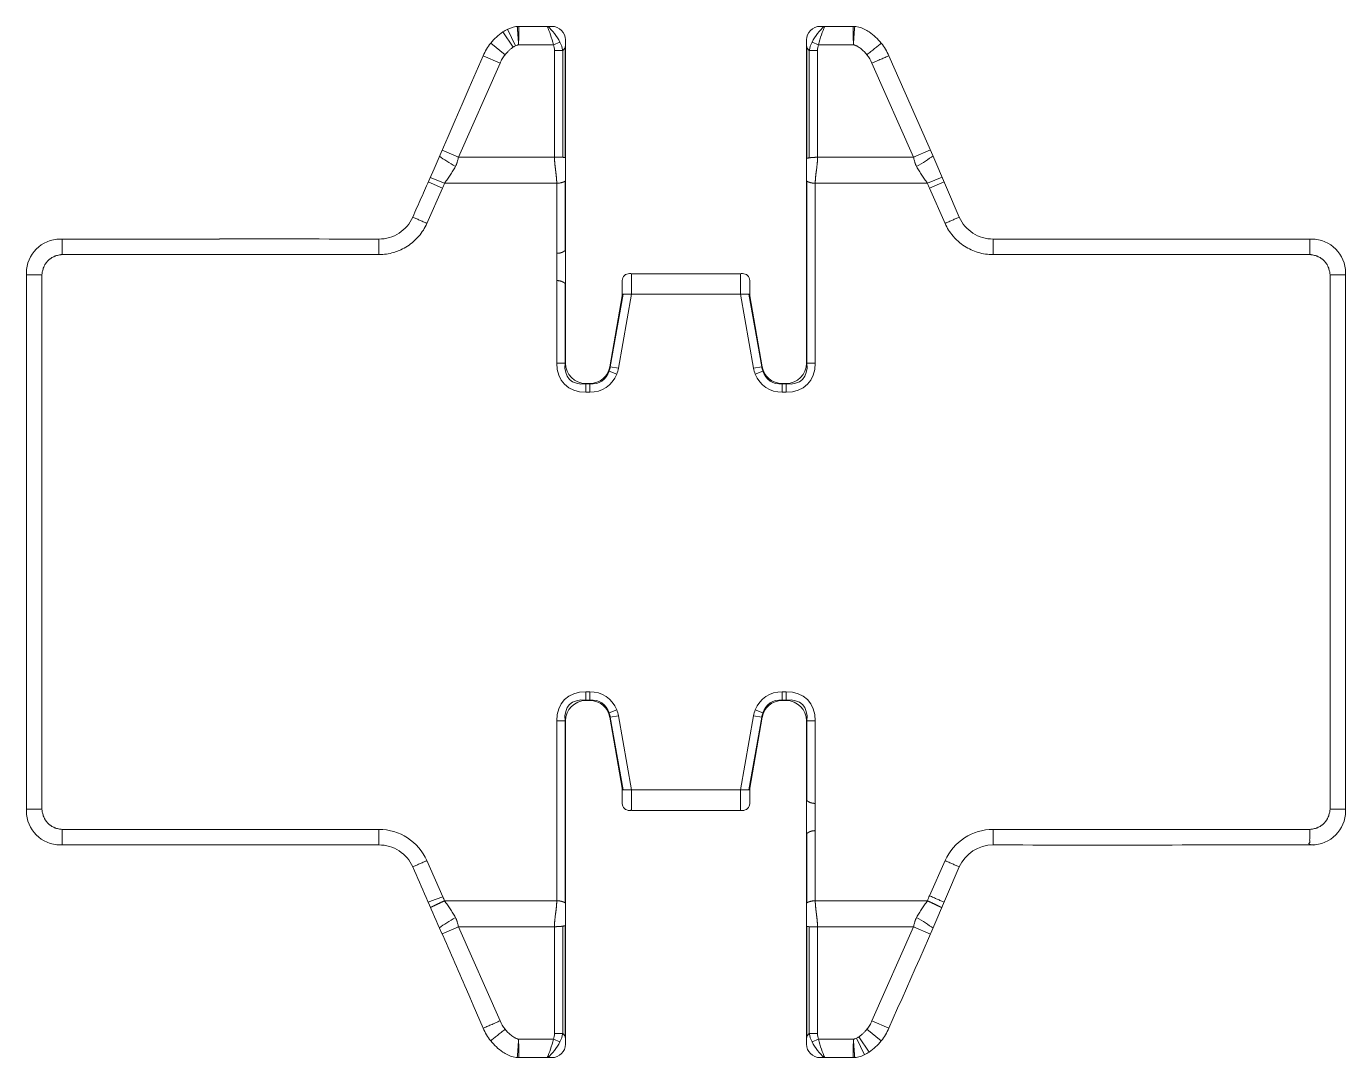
# Model space of a CAD drawing. Header units: millimetres. Extents: x 109016 to 109335, y 9572 to 11142.
# Drawn here: x 109187 to 109284.3, y 9572.1 to 9648.1 of the extents above.
import ezdxf

# ---------------------------------------------------------------- set-up
doc = ezdxf.new("R2010")
doc.units = ezdxf.units.MM
doc.linetypes.add('DASHED', pattern=[0])
doc.layers.add('PUNCH', color=2, linetype='Continuous')

# ---------------------------------------------------------------- blocks, each defined once
blk = doc.blocks.new('*u7579')
at = {"layer": 'PUNCH', "color": 11, "linetype": 'DASHED', "lineweight": 13}
for p, q in [((0.679, 64.972), (0.094, 66.198)), ((30.038, 0), (31.281, -0.55)), ((25.815, -8.224), (26.401, -9.451))]:
    blk.add_line(p, q, dxfattribs=at)
at = {"layer": 'PUNCH', "color": 11, "linetype": 'Continuous', "lineweight": 13}
for p, q in [((0.922, 66.402), (3.358, 66.402)), ((25.572, 66.402), (23.136, 66.402)), ((4.358, 65.402), (4.358, 41.565)), ((22.136, 41.565), (22.136, 65.402)), ((-1.711, 64.241), (-2.232, 63.051)), ((28.207, 64.239), (31.463, 56.886)), ((-2.751, 61.861), (-2.232, 63.051)), ((-2.751, 61.861), (-3.269, 60.67)), ((-3.787, 59.479), (-3.269, 60.67)), ((-3.787, 59.479), (-4.304, 58.288)), ((-4.821, 57.096), (-4.304, 58.288)), ((-5.338, 55.905), (-4.821, 57.096)), ((31.463, 56.886), (33.404, 52.337)), ((-5.649, 55.19), (-5.338, 55.905)), ((35.894, 50.715), (59.397, 50.715)), ((-35.403, 8.531), (-35.403, 48.215)), ((9.227, 48.164), (14.051, 48.164)), ((14.051, 48.164), (14.855, 48.164)), ((14.855, 48.164), (15.659, 48.164)), ((16.464, 48.164), (15.659, 48.164)), ((16.464, 48.164), (17.268, 48.164)), ((61.897, 8.531), (61.897, 48.215)), ((8.549, 46.522), (8.549, 47.669)), ((17.945, 47.669), (17.945, 46.522)), ((7.629, 41.304), (8.549, 46.522)), ((18.866, 41.304), (17.945, 46.522)), ((5.858, 40.065), (6.152, 40.065)), ((20.343, 40.065), (20.636, 40.065)), ((6.152, 16.681), (5.858, 16.681)), ((20.636, 16.681), (20.343, 16.681)), ((4.358, 15.181), (4.358, -8.656)), ((8.549, 10.224), (7.629, 15.442)), ((17.945, 10.224), (18.866, 15.442)), ((22.136, 15.181), (22.136, -8.656)), ((8.549, 10.224), (8.549, 9.077)), ((17.945, 10.224), (17.945, 9.077)), ((10.031, 8.582), (9.227, 8.582)), ((10.031, 8.582), (10.835, 8.582)), ((11.639, 8.582), (10.835, 8.582)), ((12.443, 8.582), (11.639, 8.582)), ((13.247, 8.582), (12.443, 8.582)), ((13.247, 8.582), (17.268, 8.582)), ((-9.4, 6.031), (-32.903, 6.031)), ((33.404, 4.409), (31.463, -0.14)), ((30.812, -1.607), (31.138, -0.872)), ((31.463, -0.14), (31.138, -0.872)), ((30.485, -2.342), (30.812, -1.607)), ((30.159, -3.078), (30.485, -2.342)), ((29.506, -4.549), (29.832, -3.813)), ((29.832, -3.813), (30.159, -3.078)), ((-2.95, -4.637), (-2.703, -5.209)), ((29.506, -4.549), (29.18, -5.284)), ((-2.703, -5.209), (-2.455, -5.781)), ((-2.207, -6.353), (-2.455, -5.781)), ((28.855, -6.021), (29.18, -5.284)), ((-1.711, -7.496), (-2.207, -6.353)), ((28.53, -6.757), (28.206, -7.495)), ((28.53, -6.757), (28.855, -6.021)), ((0.922, -9.656), (3.358, -9.656)), ((25.572, -9.656), (23.136, -9.656))]:
    blk.add_line(p, q, dxfattribs=at)
at = {"layer": 'PUNCH', "color": 155, "linetype": 'DASHED', "lineweight": 13}
for p, q in [((0.494, 64.865), (-0.26, 65.995)), ((3.954, 65.239), (3.467, 65.043)), ((23.027, 65.043), (22.541, 65.239)), ((-0.47, 63.689), (-1.712, 64.239)), ((-0.098, 64.307), (-1.154, 65.162)), ((3.467, 65.043), (0.908, 65.043)), ((3.544, 56.747), (3.544, 64.615)), ((4.157, 64.615), (3.544, 64.615)), ((4.326, 64.816), (4.157, 64.615)), ((4.157, 64.615), (4.157, 56.747)), ((4.358, 64.816), (4.326, 64.816)), ((4.326, 56.737), (4.326, 64.816)), ((22.136, 64.816), (22.168, 64.816)), ((22.338, 64.615), (22.168, 64.816)), ((22.168, 64.816), (22.168, 56.679)), ((22.951, 64.615), (22.338, 64.615)), ((22.338, 56.707), (22.338, 64.615)), ((22.951, 64.615), (22.951, 56.747)), ((25.586, 65.043), (23.027, 65.043)), ((-0.47, 63.689), (-3.544, 56.747)), ((30.038, 56.747), (26.964, 63.689)), ((-3.544, 56.747), (-4.742, 57.278)), ((-3.544, 56.747), (3.544, 56.747)), ((22.951, 56.747), (30.038, 56.747)), ((30.038, 56.747), (31.28, 57.297)), ((-4.714, 54.465), (-5.762, 54.929)), ((-4.558, 54.835), (-5.617, 55.263)), ((3.713, 54.835), (-4.558, 54.835)), ((3.713, 49.664), (3.713, 54.835)), ((4.326, 54.989), (4.326, 49.879)), ((22.168, 41.566), (22.168, 54.989)), ((22.781, 54.835), (22.781, 41.565)), ((22.781, 54.835), (31.053, 54.835)), ((31.053, 54.835), (32.149, 55.279)), ((31.209, 54.465), (32.291, 54.945)), ((-4.714, 54.465), (-5.863, 51.872)), ((32.356, 51.875), (31.209, 54.465)), ((-32.753, 49.57), (-32.753, 50.715)), ((59.247, 50.715), (59.247, 49.57)), ((3.713, 47.654), (3.713, 49.664)), ((-9.403, 49.57), (-32.753, 49.57)), ((59.247, 49.57), (35.894, 49.57)), ((-34.253, 8.678), (-34.253, 48.07)), ((60.747, 48.07), (60.747, 8.678)), ((60.747, 48.07), (61.897, 48.07)), ((3.713, 41.565), (3.713, 47.654)), ((4.326, 47.439), (4.326, 41.564)), ((7.66, 41.298), (8.602, 46.641)), ((9.227, 46.654), (8.264, 41.192)), ((17.268, 46.654), (9.227, 46.654)), ((18.231, 41.192), (17.268, 46.654)), ((17.892, 46.641), (18.834, 41.298)), ((4.326, 41.565), (3.713, 41.565)), ((4.326, 41.564), (3.713, 41.564)), ((4.358, 41.565), (4.326, 41.565)), ((7.569, 40.983), (8.136, 40.751)), ((7.629, 41.304), (7.66, 41.298)), ((7.66, 41.298), (8.264, 41.192)), ((18.834, 41.298), (18.231, 41.192)), ((18.925, 40.983), (18.358, 40.751)), ((18.834, 41.298), (18.866, 41.304)), ((22.168, 41.565), (22.136, 41.565)), ((22.168, 41.565), (22.781, 41.565)), ((22.168, 41.564), (22.781, 41.564)), ((5.858, 40.065), (5.858, 40.033)), ((5.858, 40.033), (5.858, 39.42)), ((5.858, 40.033), (5.858, 39.42)), ((5.858, 40.033), (6.152, 40.033)), ((6.152, 40.065), (6.152, 40.033)), ((6.152, 40.033), (6.152, 39.42)), ((6.152, 40.033), (6.152, 39.42)), ((20.342, 40.033), (20.342, 39.42)), ((20.343, 40.033), (20.343, 40.065)), ((20.343, 40.033), (20.343, 39.42)), ((20.343, 40.033), (20.636, 40.033)), ((20.636, 40.033), (20.636, 40.065)), ((20.636, 40.033), (20.636, 39.42)), ((20.637, 40.033), (20.637, 39.42)), ((6.152, 39.42), (5.858, 39.42)), ((20.636, 39.42), (20.343, 39.42)), ((5.858, 16.715), (5.858, 17.328)), ((5.858, 16.715), (5.858, 17.328)), ((5.858, 16.715), (5.858, 16.681)), ((6.152, 16.715), (6.152, 17.328)), ((6.152, 16.715), (6.152, 17.328)), ((6.152, 16.715), (6.152, 16.681)), ((20.342, 16.715), (20.342, 17.328)), ((20.343, 16.715), (20.343, 17.328)), ((20.343, 16.681), (20.343, 16.715)), ((20.636, 16.715), (20.636, 17.328)), ((20.636, 16.681), (20.636, 16.715)), ((20.637, 16.715), (20.637, 17.328)), ((7.569, 15.764), (8.136, 15.996)), ((18.925, 15.764), (18.358, 15.996)), ((3.713, 1.912), (3.713, 15.183)), ((4.326, 15.183), (3.713, 15.183)), ((4.326, 15.183), (3.713, 15.183)), ((4.326, 15.183), (4.326, 1.758)), ((4.326, 15.183), (4.358, 15.183)), ((7.66, 15.449), (7.629, 15.443)), ((7.66, 15.449), (8.264, 15.555)), ((8.602, 10.106), (7.66, 15.449)), ((8.264, 15.555), (9.227, 10.094)), ((17.268, 10.094), (18.231, 15.555)), ((18.834, 15.449), (17.892, 10.106)), ((18.834, 15.449), (18.231, 15.555)), ((18.866, 15.443), (18.834, 15.449)), ((22.136, 15.183), (22.168, 15.183)), ((22.168, 9.309), (22.168, 15.183)), ((22.168, 15.183), (22.781, 15.183)), ((22.168, 15.183), (22.781, 15.183)), ((22.781, 15.183), (22.781, 9.094)), ((9.227, 10.094), (17.268, 10.094)), ((22.781, 9.094), (22.781, 7.084)), ((-34.253, 8.678), (-35.403, 8.678)), ((-32.753, 6.031), (-32.753, 7.178)), ((22.168, 1.759), (22.168, 6.869)), ((22.781, 7.084), (22.781, 1.912)), ((-5.863, 4.876), (-4.684, 2.212)), ((31.209, 2.282), (32.357, 4.876)), ((3.713, 1.912), (-4.558, 1.912)), ((22.781, 1.912), (31.052, 1.912)), ((-3.544, 0), (-4.739, -0.529)), ((-3.544, 0), (-0.47, -6.942)), ((3.544, 0), (-3.544, 0)), ((3.544, -7.867), (3.544, 0)), ((4.157, 0.04), (4.157, -7.867)), ((4.326, -8.069), (4.326, 0.068)), ((22.168, 0.01), (22.168, -8.069)), ((22.338, -7.867), (22.338, 0.001)), ((30.038, 0), (22.951, 0)), ((26.964, -6.942), (30.038, 0)), ((22.951, 0), (22.951, -7.867)), ((26.592, -7.559), (27.649, -8.415)), ((26.964, -6.942), (28.207, -7.492)), ((0.908, -8.296), (3.467, -8.296)), ((3.467, -8.296), (3.954, -8.492)), ((3.544, -7.867), (4.157, -7.867)), ((4.157, -7.867), (4.326, -8.069)), ((4.358, -8.069), (4.326, -8.069)), ((22.136, -8.069), (22.168, -8.069)), ((22.168, -8.069), (22.338, -7.867)), ((22.338, -7.867), (22.951, -7.867)), ((22.541, -8.492), (23.027, -8.296)), ((23.027, -8.296), (25.586, -8.296)), ((26.001, -8.117), (26.755, -9.248))]:
    blk.add_line(p, q, dxfattribs=at)
at = {"layer": 'PUNCH', "color": 11, "linetype": 'Continuous', "lineweight": 13}
for centre, radius, start, end in [((1.337, 63.614), 2.867, 115.66846, 123.78884), ((0.957, 64.483), 1.919, 91.03643, 116.69), ((3.358, 65.402), 1, 0, 90), ((23.136, 65.402), 1, 90, 180), ((25.537, 64.483), 1.919, 63.52114, 88.96357), ((25.159, 63.616), 2.865, 56.20884, 64.47561), ((2.05, 62.623), 4.088, 124.36586, 141.53473), ((24.488, 62.686), 4.011, 46.92127, 55.63373), ((24.269, 62.451), 4.332, 38.75641, 46.92127), ((1.964, 62.63), 4.013, 148.62911, 156.32661), ((2.295, 62.428), 4.401, 141.53473, 148.62911), ((24.487, 62.626), 4.052, 31.12033, 38.75641), ((24.271, 62.497), 4.304, 23.88282, 31.12033), ((-168.146, 125.847), 177.194, 335.99413, 336.49956), ((656.293, -241.318), 725.308, 155.994133, 156.117177), ((-9.403, 53.439), 2.726, 303.10251, 336.11718), ((35.886, 53.429), 2.711, 203.76369, 236.9913), ((-32.903, 48.215), 2.5, 90, 180), ((-32.903, 12892.449), 12841.734, 270, 270.0524336), ((-17.234, -4229.185), 4279.908, 89.895133, 90.052434), ((-9.396, 53.428), 2.712, 269.89513, 303.10251), ((35.894, 53.442), 2.727, 236.9913, 270), ((59.397, 48.215), 2.5, 0, 90), ((9.049, 47.669), 0.5, 133.30381, 180), ((9.049, 47.669), 0.5, 86.59794, 133.30381), ((9.227, 50.669), 2.505, 266.59794, 268.29345), ((9.227, 50.656), 2.492, 268.29345, 270), ((17.267, 50.66), 2.496, 270.00551, 271.70807), ((17.267, 50.674), 2.51, 271.70807, 273.39886), ((17.445, 47.669), 0.5, 0, 93.39886), ((5.858, 41.565), 1.5, 180, 270), ((6.152, 41.565), 1.5, 270, 350), ((20.343, 41.565), 1.5, 190, 270), ((20.636, 41.565), 1.5, 270, 0), ((5.858, 15.181), 1.5, 90, 180), ((6.152, 15.181), 1.5, 10, 90), ((20.343, 15.181), 1.5, 90, 170), ((20.636, 15.181), 1.5, 0, 90), ((9.049, 9.077), 0.5, 180, 273.39632), ((17.445, 9.077), 0.5, 313.30257, 0), ((-32.903, 8.531), 2.5, 180, 270), ((9.227, 6.07), 2.512, 91.70666, 93.39632), ((9.227, 6.084), 2.499, 90.00542, 91.70666), ((17.268, 6.092), 2.49, 88.29204, 90), ((17.267, 6.079), 2.503, 86.59531, 88.29204), ((17.446, 9.077), 0.5, 266.59531, 313.30257), ((59.397, 8.531), 2.5, 270, 360), ((-9.4, 3.304), 2.726, 56.98533, 90), ((35.89, 3.315), 2.715, 89.88086, 156.23631), ((43.728, 3773.223), 3767.201, 269.880862, 270.059569), ((59.397, -11297.585), 11303.615, 90, 90.0595688), ((-9.392, 3.316), 2.712, 23.77796, 56.98533), ((-3389.849, -1486.09), 3696.737, 23.701446, 23.777956), ((-823.809, -359.6), 894.32, 23.385054, 23.701446), ((1.923, -5.915), 3.963, 203.50891, 211.2987), ((24.52, -5.878), 4.025, 328.63609, 336.31731), ((2.086, -5.816), 4.154, 211.2987, 218.77048), ((2.235, -5.697), 4.345, 218.77048, 226.9143), ((3.358, -8.656), 1, 270, 0), ((23.136, -8.656), 1, 180, 270), ((24.445, -5.877), 4.088, 304.36569, 321.53473), ((24.203, -5.685), 4.396, 321.53473, 328.63609), ((2.004, -5.943), 4.007, 226.9143, 235.63354), ((1.337, -6.868), 2.867, 236.21118, 244.47288), ((0.957, -7.737), 1.919, 243.52108, 268.96357), ((25.537, -7.737), 1.919, 271.03643, 296.69052), ((25.159, -6.87), 2.865, 295.6662, 303.79118)]:
    blk.add_arc(centre, radius, start, end, dxfattribs=at)
at = {"layer": 'PUNCH', "color": 155, "linetype": 'DASHED', "lineweight": 13}
for centre, radius, start, end in [((24.434, 62.589), 2.758, 23.49614, 38.68302), ((5.858, 41.565), 2.145, 180, 180.01056), ((6.152, 41.565), 1.532, 337.70914, 350), ((6.152, 41.565), 2.145, 337.70914, 350), ((20.343, 41.565), 2.145, 190, 202.29086), ((20.343, 41.565), 1.532, 190, 202.29086), ((20.636, 41.565), 2.145, 359.98944, 0), ((5.858, 41.565), 2.145, 269.98944, 270), ((6.152, 41.565), 2.145, 270, 270.01574), ((20.343, 41.565), 2.145, 269.98426, 270), ((20.636, 41.565), 2.145, 270, 270.01056), ((5.858, 15.183), 2.145, 90, 90.01056), ((6.152, 15.183), 2.145, 89.98426, 90), ((20.343, 15.183), 2.145, 90, 90.01574), ((20.636, 15.183), 2.145, 89.98944, 90), ((6.152, 15.183), 1.532, 10, 22.29086), ((6.152, 15.183), 2.145, 10, 22.29086), ((20.343, 15.183), 2.145, 157.70914, 170), ((20.343, 15.183), 1.532, 157.70914, 170), ((5.858, 15.183), 2.145, 179.98944, 180), ((20.636, 15.183), 2.145, 0, 0.01056), ((-9.403, 3.305), 3.87, 23.92159, 89.94912), ((35.898, 3.305), 3.87, 90.05088, 156.07841), ((-15.991, -2.691), 12.325, 21.92903, 23.4415), ((42.47, -2.683), 12.308, 156.20662, 158.0758), ((2.06, -5.842), 2.758, 203.49614, 218.68302)]:
    blk.add_arc(centre, radius, start, end, dxfattribs=at)
for centre, major_axis, ratio, start_param, end_param in [((2.984, 65.043), (-0.51, 1.997), 0.22754, 4.654285, 5.401315), ((2.984, 65.043), (-1.124, 1.742), 0.451138, 4.537435, 5.275585), ((23.51, 65.043), (1.124, 1.742), 0.451138, 1.0076, 1.74575), ((23.51, 65.043), (0.51, 1.997), 0.22754, 0.88187, 1.628901), ((1.977, 63.843), (1.581, 1.884), 0.813078, 5.656054, 5.96962), ((24.517, 63.843), (-1.581, 1.884), 0.813078, 0.313566, 0.627131), ((1.977, 63.843), (1.268, 1.512), 0.60812, 5.656054, 5.96962), ((0.636, 62.245), (3.447, 4.107), 0.373027, 5.656099, 5.702172), ((25.858, 62.245), (-3.446, 4.107), 0.373037, 0.581071, 0.627134), ((24.517, 63.843), (-1.268, 1.512), 0.60812, 0.313565, 0.627131), ((-3.762, 56.348), (-1.712, 1.034), 0.124518, 0.893062, 1.64587), ((30.257, 56.348), (1.712, 1.034), 0.12444, 4.637377, 5.424385), ((7.368, 43.075), (-3.072, -3.072), 0.6444, 5.710924, 6.855446), ((7.368, 43.075), (2.708, 2.708), 0.522247, 2.56925, 3.713905), ((5.858, 41.565), (1.414, -1.414), 0.6444, 4.140128, 4.186703), ((5.138, 43.075), (-1.904, 2.838), 0.58515, 2.700713, 3.58236), ((6.152, 41.565), (1.661, 1.114), 0.703403, 5.087249, 5.153156), ((21.356, 43.075), (1.904, 2.838), 0.58515, 2.700826, 3.582472), ((20.343, 41.565), (1.661, -1.114), 0.703403, 4.271622, 4.337546), ((19.126, 43.075), (-2.708, 2.708), 0.522247, 2.56925, 3.714244), ((19.126, 43.075), (-3.072, 3.072), 0.6444, 2.569332, 3.713854), ((20.636, 41.565), (1.414, 1.414), 0.6444, 5.238088, 5.28465), ((5.858, 41.565), (1.414, -1.414), 0.6444, 5.238095, 5.28465), ((5.138, 43.075), (-2.218, 3.305), 0.703403, 2.700826, 3.58236), ((6.152, 41.565), (1.661, 1.114), 0.703403, 4.271525, 4.337525), ((21.356, 43.075), (2.218, 3.305), 0.703403, 2.700826, 3.58236), ((20.343, 41.565), (1.661, -1.114), 0.703403, 5.087252, 5.153253), ((20.636, 41.565), (1.414, 1.414), 0.6444, 4.140128, 4.186683), ((7.368, 13.673), (3.072, -3.072), 0.6444, 2.569332, 3.713854), ((7.368, 13.673), (-2.708, 2.708), 0.522247, 5.710843, 6.855498), ((5.858, 15.183), (-1.414, -1.414), 0.6444, 4.140128, 4.188784), ((5.138, 13.673), (-2.218, -3.305), 0.703403, 2.700826, 3.58236), ((5.138, 13.673), (1.904, 2.838), 0.58515, 5.842418, 6.724065), ((6.152, 15.183), (-1.661, 1.114), 0.703403, 5.084153, 5.153253), ((21.356, 13.673), (2.218, -3.305), 0.703403, 2.700826, 3.58236), ((21.356, 13.673), (-1.904, 2.838), 0.58515, 5.842306, 6.723952), ((20.343, 15.183), (-1.661, -1.114), 0.703403, 4.271526, 4.340624), ((19.126, 13.673), (3.072, 3.072), 0.6444, 5.710924, 6.855446), ((19.126, 13.673), (2.708, 2.708), 0.522247, 5.710843, 6.855498), ((20.636, 15.183), (-1.414, 1.414), 0.6444, 5.235993, 5.28465), ((6.152, 15.183), (-1.661, 1.114), 0.703403, 4.271622, 4.338957), ((20.343, 15.183), (-1.661, -1.114), 0.703403, 5.085836, 5.153156), ((5.858, 15.183), (-1.414, -1.414), 0.6444, 5.237975, 5.28465), ((20.636, 15.183), (-1.414, 1.414), 0.6444, 4.140128, 4.186814), ((-3.762, 0.399), (-1.712, -1.034), 0.124503, 4.637327, 5.389049), ((2.984, -8.296), (0.51, 1.997), 0.22754, 4.022492, 4.770493), ((2.984, -8.296), (1.124, 1.742), 0.451138, 4.148008, 4.887343), ((1.977, -7.096), (1.268, -1.512), 0.60812, 0.313565, 0.627131), ((1.977, -7.096), (-1.581, 1.884), 0.813078, 3.455158, 3.768724), ((0.637, -5.498), (-3.446, 4.107), 0.373043, 3.722688, 3.768753), ((25.861, -5.496), (3.449, 4.109), 0.372986, 2.514709, 2.560767), ((24.517, -7.096), (1.581, 1.884), 0.813078, 2.514462, 2.828027), ((23.51, -8.296), (-1.124, 1.742), 0.451138, 1.395842, 2.135177), ((24.517, -7.096), (-1.268, -1.512), 0.60812, 5.656054, 5.96962), ((23.51, -8.296), (-0.51, 1.997), 0.22754, 1.512692, 2.260693)]:
    blk.add_ellipse(centre, major_axis=major_axis, ratio=ratio, start_param=start_param, end_param=end_param, dxfattribs=at)
at = {"layer": 'PUNCH', "color": 11, "linetype": 'DASHED', "lineweight": 13}
blk.add_ellipse((30.257, 0.399), major_axis=(1.712, -1.034), ratio=0.124453, start_param=0.858442, end_param=1.645819, dxfattribs=at)
at = {"layer": 'PUNCH', "color": 155, "linetype": 'DASHED', "lineweight": 13}
for points, knots in [([(0.886, 65.302), (0.885, 65.313), (0.883, 65.334), (0.881, 65.365), (0.879, 65.396), (0.876, 65.427), (0.874, 65.457), (0.872, 65.487), (0.87, 65.517), (0.868, 65.546), (0.866, 65.575), (0.863, 65.604), (0.861, 65.632), (0.859, 65.66), (0.857, 65.688), (0.855, 65.715), (0.853, 65.742), (0.851, 65.768), (0.849, 65.794), (0.847, 65.82), (0.846, 65.846), (0.844, 65.871), (0.842, 65.896), (0.84, 65.92), (0.838, 65.944), (0.837, 65.968), (0.835, 65.991), (0.833, 66.014), (0.831, 66.036), (0.83, 66.058), (0.828, 66.08), (0.827, 66.102), (0.825, 66.123), (0.823, 66.143), (0.822, 66.164), (0.82, 66.184), (0.819, 66.203), (0.818, 66.223), (0.816, 66.241), (0.815, 66.26), (0.813, 66.278), (0.812, 66.296), (0.811, 66.314), (0.809, 66.331), (0.808, 66.348), (0.807, 66.364), (0.806, 66.381), (0.805, 66.391), (0.805, 66.396)], [0, 0, 0, 0, 0.025964, 0.051739, 0.077328, 0.102728, 0.127941, 0.152966, 0.177803, 0.202453, 0.226915, 0.251189, 0.275275, 0.299174, 0.322884, 0.346407, 0.369742, 0.392889, 0.415848, 0.43862, 0.461204, 0.4836, 0.505808, 0.527828, 0.54966, 0.571305, 0.592762, 0.614031, 0.635112, 0.656006, 0.676712, 0.69723, 0.71756, 0.737703, 0.757658, 0.777425, 0.797005, 0.816397, 0.835601, 0.854618, 0.873447, 0.892088, 0.910542, 0.928809, 0.946888, 0.964779, 0.982483, 1, 1, 1, 1]), ([(0.91, 66.402), (0.91, 66.332), (0.91, 66.258), (0.91, 66.102), (0.91, 66.02), (0.91, 65.85), (0.91, 65.763), (0.91, 65.583), (0.91, 65.49), (0.91, 65.397)], [0, 0, 0, 0, 0.25, 0.25, 0.5, 0.5, 0.75, 0.75, 1, 1, 1, 1]), ([(25.584, 65.397), (25.584, 65.49), (25.584, 65.583), (25.584, 65.763), (25.584, 65.85), (25.584, 66.02), (25.584, 66.102), (25.584, 66.258), (25.584, 66.332), (25.584, 66.402)], [0, 0, 0, 0, 0.25, 0.25, 0.5, 0.5, 0.75, 0.75, 1, 1, 1, 1]), ([(25.609, 65.302), (25.616, 65.404), (25.624, 65.504), (25.638, 65.701), (25.645, 65.796), (25.659, 65.982), (25.666, 66.071), (25.678, 66.241), (25.684, 66.321), (25.69, 66.396)], [0, 0, 0, 0, 0.25, 0.25, 0.5, 0.5, 0.75, 0.75, 1, 1, 1, 1]), ([(-0.098, 64.307), (-0.136, 64.26), (-0.172, 64.211), (-0.241, 64.112), (-0.273, 64.062), (-0.366, 63.906), (-0.421, 63.799), (-0.47, 63.689)], [0, 0, 0, 0, 0.25, 0.25, 0.5, 0.5, 1, 1, 1, 1]), ([(0.494, 64.865), (0.437, 64.827), (0.382, 64.786), (0.277, 64.7), (0.227, 64.655), (0.128, 64.561), (0.081, 64.512), (-0.011, 64.411), (-0.055, 64.36), (-0.098, 64.307)], [0, 0, 0, 0, 0.25, 0.25, 0.5, 0.5, 0.75, 0.75, 1, 1, 1, 1]), ([(0.679, 64.972), (0.647, 64.956), (0.616, 64.939), (0.554, 64.904), (0.523, 64.885), (0.494, 64.865)], [0, 0, 0, 0, 0.5, 0.5, 1, 1, 1, 1]), ([(0.679, 64.972), (0.716, 64.989), (0.753, 65.004), (0.81, 65.024), (0.829, 65.029), (0.858, 65.036), (0.868, 65.038), (0.888, 65.041), (0.898, 65.043), (0.908, 65.043)], [0, 0, 0, 0, 0.5, 0.5, 0.75, 0.75, 0.875, 0.875, 1, 1, 1, 1]), ([(25.586, 65.043), (25.599, 65.042), (25.611, 65.041), (25.636, 65.036), (25.648, 65.033), (25.666, 65.029), (25.674, 65.027), (25.681, 65.024), (25.683, 65.024), (25.684, 65.023), (25.686, 65.023), (25.69, 65.022), (25.694, 65.02), (25.71, 65.015), (25.722, 65.011), (25.76, 64.996), (25.785, 64.986), (25.833, 64.963), (25.857, 64.951), (25.926, 64.913), (25.971, 64.885), (26.059, 64.825), (26.102, 64.793), (26.185, 64.727), (26.226, 64.692), (26.304, 64.621), (26.342, 64.584), (26.452, 64.472), (26.521, 64.394), (26.587, 64.313)], [0, 0, 0, 0, 0.03125, 0.03125, 0.0625, 0.0625, 0.078125, 0.082031, 0.082031, 0.083984, 0.083984, 0.085938, 0.09375, 0.09375, 0.125, 0.125, 0.1875, 0.1875, 0.25, 0.25, 0.375, 0.375, 0.5, 0.5, 0.625, 0.625, 0.75, 0.75, 1, 1, 1, 1]), ([(26.964, 63.689), (27.078, 63.739), (27.192, 63.79), (27.416, 63.889), (27.526, 63.937), (27.738, 64.031), (27.84, 64.076), (28.033, 64.162), (28.123, 64.202), (28.207, 64.239)], [0, 0, 0, 0, 0.25, 0.25, 0.5, 0.5, 0.75, 0.75, 1, 1, 1, 1]), ([(-3.544, 56.747), (-3.546, 56.732), (-3.548, 56.717), (-3.554, 56.687), (-3.562, 56.643), (-3.571, 56.598), (-3.592, 56.51), (-3.608, 56.451), (-3.635, 56.365), (-3.645, 56.336), (-3.666, 56.279), (-3.677, 56.251), (-3.711, 56.167), (-3.736, 56.112), (-3.762, 56.058)], [0, 0, 0, 0, 0.0625, 0.0625, 0.125, 0.25, 0.25, 0.5, 0.5, 0.625, 0.625, 0.75, 0.75, 1, 1, 1, 1]), ([(3.713, 54.835), (3.713, 54.842), (3.713, 54.856), (3.713, 54.877), (3.712, 54.898), (3.712, 54.92), (3.711, 54.942), (3.71, 54.965), (3.709, 54.988), (3.708, 55.011), (3.707, 55.035), (3.705, 55.059), (3.704, 55.083), (3.702, 55.108), (3.7, 55.133), (3.698, 55.159), (3.696, 55.185), (3.693, 55.212), (3.691, 55.238), (3.688, 55.266), (3.686, 55.293), (3.683, 55.321), (3.68, 55.35), (3.677, 55.379), (3.674, 55.408), (3.671, 55.438), (3.668, 55.468), (3.664, 55.498), (3.661, 55.529), (3.657, 55.56), (3.654, 55.592), (3.65, 55.624), (3.646, 55.657), (3.642, 55.69), (3.637, 55.723), (3.633, 55.757), (3.627, 55.8), (3.621, 55.851), (3.613, 55.909), (3.607, 55.965), (3.6, 56.02), (3.594, 56.074), (3.589, 56.126), (3.584, 56.176), (3.579, 56.225), (3.574, 56.273), (3.57, 56.319), (3.566, 56.363), (3.562, 56.406), (3.558, 56.447), (3.555, 56.487), (3.552, 56.525), (3.55, 56.561), (3.548, 56.596), (3.547, 56.629), (3.545, 56.661), (3.544, 56.691), (3.544, 56.72), (3.544, 56.738), (3.544, 56.747)], [0, 0, 0, 0, 0.010651, 0.021503, 0.032556, 0.043814, 0.055276, 0.066945, 0.078821, 0.090906, 0.103202, 0.11571, 0.128431, 0.141366, 0.154516, 0.167884, 0.181468, 0.195272, 0.209294, 0.223536, 0.237998, 0.25268, 0.267582, 0.282706, 0.298053, 0.313624, 0.32942, 0.345442, 0.361693, 0.378173, 0.394883, 0.411824, 0.428998, 0.446403, 0.464042, 0.481913, 0.500019, 0.531542, 0.562236, 0.59209, 0.621099, 0.649261, 0.67658, 0.703058, 0.7287, 0.753509, 0.777489, 0.800638, 0.822955, 0.844436, 0.865079, 0.884881, 0.903843, 0.921965, 0.939247, 0.955691, 0.971297, 0.986067, 1, 1, 1, 1]), ([(3.544, 56.747), (3.554, 56.747), (3.573, 56.747), (3.602, 56.747), (3.629, 56.747), (3.656, 56.747), (3.683, 56.747), (3.708, 56.747), (3.733, 56.747), (3.757, 56.747), (3.779, 56.747), (3.802, 56.747), (3.823, 56.747), (3.843, 56.747), (3.863, 56.747), (3.888, 56.747), (3.92, 56.747), (3.958, 56.747), (3.995, 56.747), (4.024, 56.747), (4.046, 56.747), (4.06, 56.747), (4.075, 56.747), (4.089, 56.747), (4.103, 56.747), (4.117, 56.747), (4.13, 56.747), (4.144, 56.747), (4.152, 56.747), (4.156, 56.747)], [0, 0, 0, 0, 0.042066, 0.083143, 0.12323, 0.162329, 0.200441, 0.237565, 0.273704, 0.308865, 0.343063, 0.376309, 0.408615, 0.439993, 0.470452, 0.500004, 0.56107, 0.62303, 0.685971, 0.749986, 0.777241, 0.804594, 0.83206, 0.859651, 0.887382, 0.915267, 0.943323, 0.971562, 1, 1, 1, 1]), ([(4.156, 56.747), (4.163, 56.747), (4.17, 56.746), (4.184, 56.745), (4.192, 56.745), (4.213, 56.744), (4.227, 56.743), (4.255, 56.742), (4.269, 56.741), (4.298, 56.739), (4.312, 56.738), (4.326, 56.737)], [0, 0, 0, 0, 0.125, 0.125, 0.25, 0.25, 0.5, 0.5, 0.75, 0.75, 1, 1, 1, 1]), ([(4.358, 56.735), (4.354, 56.735), (4.347, 56.736), (4.336, 56.737), (4.329, 56.737), (4.326, 56.737)], [0, 0, 0, 0, 0.342161, 0.675515, 1, 1, 1, 1]), ([(22.136, 56.674), (22.142, 56.675), (22.153, 56.677), (22.163, 56.678), (22.168, 56.679)], [0, 0, 0, 0, 0.498603, 1, 1, 1, 1]), ([(22.168, 56.679), (22.183, 56.682), (22.197, 56.684), (22.225, 56.689), (22.239, 56.691), (22.267, 56.696), (22.281, 56.698), (22.31, 56.703), (22.324, 56.705), (22.338, 56.707)], [0, 0, 0, 0, 0.25, 0.25, 0.5, 0.5, 0.75, 0.75, 1, 1, 1, 1]), ([(22.338, 56.707), (22.344, 56.708), (22.355, 56.71), (22.373, 56.713), (22.391, 56.716), (22.41, 56.718), (22.428, 56.721), (22.447, 56.723), (22.471, 56.726), (22.501, 56.729), (22.538, 56.732), (22.576, 56.735), (22.605, 56.737), (22.625, 56.738), (22.635, 56.739), (22.644, 56.739), (22.654, 56.74), (22.664, 56.74), (22.674, 56.741), (22.684, 56.741), (22.695, 56.742), (22.705, 56.742), (22.716, 56.743), (22.727, 56.743), (22.738, 56.743), (22.749, 56.744), (22.76, 56.744), (22.772, 56.745), (22.784, 56.745), (22.796, 56.745), (22.808, 56.746), (22.82, 56.746), (22.832, 56.746), (22.845, 56.746), (22.858, 56.747), (22.87, 56.747), (22.884, 56.747), (22.897, 56.747), (22.91, 56.747), (22.923, 56.747), (22.937, 56.747), (22.946, 56.747), (22.951, 56.747)], [0, 0, 0, 0, 0.038726, 0.076577, 0.113599, 0.149875, 0.185434, 0.220293, 0.254431, 0.315568, 0.380469, 0.441729, 0.50576, 0.5204, 0.535186, 0.55012, 0.565207, 0.580448, 0.595846, 0.611406, 0.627131, 0.643024, 0.65909, 0.675333, 0.691757, 0.708366, 0.725165, 0.742159, 0.759353, 0.776744, 0.79433, 0.812109, 0.830078, 0.848234, 0.866576, 0.885101, 0.903807, 0.922693, 0.941756, 0.960996, 0.980411, 1, 1, 1, 1]), ([(22.951, 56.747), (22.951, 56.739), (22.951, 56.723), (22.95, 56.698), (22.95, 56.673), (22.949, 56.647), (22.949, 56.622), (22.948, 56.596), (22.946, 56.57), (22.945, 56.544), (22.944, 56.517), (22.942, 56.49), (22.941, 56.463), (22.939, 56.436), (22.937, 56.409), (22.934, 56.381), (22.932, 56.353), (22.93, 56.325), (22.927, 56.297), (22.922, 56.247), (22.914, 56.17), (22.901, 56.06), (22.884, 55.932), (22.869, 55.818), (22.857, 55.726), (22.849, 55.663), (22.842, 55.604), (22.835, 55.547), (22.828, 55.494), (22.822, 55.445), (22.817, 55.398), (22.812, 55.355), (22.807, 55.31), (22.803, 55.262), (22.798, 55.21), (22.794, 55.16), (22.79, 55.11), (22.788, 55.062), (22.785, 55.015), (22.783, 54.968), (22.782, 54.923), (22.781, 54.879), (22.781, 54.85), (22.781, 54.835)], [0, 0, 0, 0, 0.012747, 0.025618, 0.038615, 0.051738, 0.064989, 0.078367, 0.091874, 0.10551, 0.119275, 0.133171, 0.147197, 0.161354, 0.175641, 0.19006, 0.204611, 0.219293, 0.234107, 0.249053, 0.297114, 0.354978, 0.422615, 0.499999, 0.534991, 0.568206, 0.599647, 0.62931, 0.657195, 0.683298, 0.707623, 0.73017, 0.750944, 0.778582, 0.805586, 0.831964, 0.857724, 0.882879, 0.907441, 0.931422, 0.954834, 0.97769, 1, 1, 1, 1]), ([(30.257, 56.058), (30.23, 56.112), (30.205, 56.167), (30.171, 56.251), (30.16, 56.279), (30.139, 56.336), (30.13, 56.365), (30.102, 56.451), (30.086, 56.51), (30.066, 56.598), (30.056, 56.643), (30.047, 56.695), (30.043, 56.717), (30.04, 56.732), (30.039, 56.74), (30.038, 56.747)], [0, 0, 0, 0, 0.25, 0.25, 0.375, 0.375, 0.5, 0.5, 0.75, 0.75, 0.875, 0.9375, 0.96875, 0.96875, 1, 1, 1, 1]), ([(-3.762, 56.058), (-3.816, 55.949), (-3.876, 55.843), (-4.003, 55.637), (-4.071, 55.536), (-4.209, 55.336), (-4.279, 55.237), (-4.385, 55.087), (-4.438, 55.012), (-4.498, 54.924), (-4.524, 54.886), (-4.541, 54.861), (-4.55, 54.848), (-4.558, 54.835)], [0, 0, 0, 0, 0.25, 0.25, 0.5, 0.5, 0.75, 0.75, 0.875, 0.9375, 0.96875, 0.96875, 1, 1, 1, 1]), ([(31.053, 54.835), (31.044, 54.848), (31.036, 54.861), (31.019, 54.886), (30.993, 54.924), (30.967, 54.962), (30.914, 55.037), (30.879, 55.087), (30.774, 55.237), (30.703, 55.336), (30.565, 55.536), (30.497, 55.637), (30.37, 55.844), (30.311, 55.949), (30.257, 56.058)], [0, 0, 0, 0, 0.03125, 0.03125, 0.0625, 0.125, 0.125, 0.25, 0.25, 0.5, 0.5, 0.75, 0.75, 1, 1, 1, 1]), ([(4.326, 54.989), (4.322, 54.987), (4.315, 54.982), (4.303, 54.974), (4.291, 54.967), (4.279, 54.96), (4.267, 54.953), (4.254, 54.947), (4.241, 54.94), (4.227, 54.934), (4.214, 54.928), (4.2, 54.922), (4.186, 54.916), (4.171, 54.911), (4.157, 54.905), (4.142, 54.9), (4.127, 54.895), (4.112, 54.89), (4.096, 54.886), (4.08, 54.881), (4.052, 54.874), (4.011, 54.864), (3.954, 54.854), (3.905, 54.847), (3.865, 54.842), (3.835, 54.84), (3.811, 54.838), (3.792, 54.837), (3.777, 54.837), (3.755, 54.836), (3.733, 54.836), (3.718, 54.835), (3.713, 54.835)], [0, 0, 0, 0, 0.026369, 0.052646, 0.078841, 0.104965, 0.13103, 0.157043, 0.183006, 0.208917, 0.234771, 0.260564, 0.286293, 0.311958, 0.337564, 0.363122, 0.388644, 0.41415, 0.439655, 0.465178, 0.490733, 0.574136, 0.659401, 0.746697, 0.787082, 0.829342, 0.873487, 0.887593, 0.90867, 0.93675, 0.98022, 1, 1, 1, 1]), ([(4.358, 55.008), (4.354, 55.006), (4.347, 55.002), (4.337, 54.995), (4.33, 54.991), (4.326, 54.989)], [0, 0, 0, 0, 0.330449, 0.663823, 1, 1, 1, 1]), ([(22.168, 54.989), (22.163, 54.992), (22.152, 54.998), (22.142, 55.005), (22.136, 55.008)], [0, 0, 0, 0, 0.499866, 1, 1, 1, 1]), ([(22.781, 54.835), (22.777, 54.835), (22.768, 54.835), (22.756, 54.835), (22.743, 54.836), (22.73, 54.836), (22.717, 54.837), (22.705, 54.837), (22.692, 54.838), (22.68, 54.839), (22.667, 54.84), (22.655, 54.841), (22.642, 54.842), (22.63, 54.843), (22.618, 54.844), (22.605, 54.846), (22.593, 54.847), (22.581, 54.849), (22.569, 54.85), (22.558, 54.852), (22.546, 54.854), (22.534, 54.856), (22.523, 54.858), (22.511, 54.86), (22.5, 54.862), (22.489, 54.864), (22.478, 54.866), (22.467, 54.869), (22.456, 54.871), (22.445, 54.874), (22.434, 54.876), (22.423, 54.879), (22.413, 54.882), (22.402, 54.885), (22.392, 54.888), (22.381, 54.891), (22.371, 54.894), (22.361, 54.897), (22.351, 54.901), (22.341, 54.904), (22.331, 54.908), (22.322, 54.911), (22.312, 54.915), (22.303, 54.919), (22.293, 54.922), (22.284, 54.926), (22.275, 54.93), (22.266, 54.934), (22.257, 54.938), (22.249, 54.943), (22.24, 54.947), (22.232, 54.951), (22.223, 54.956), (22.215, 54.96), (22.207, 54.965), (22.199, 54.969), (22.191, 54.974), (22.183, 54.979), (22.176, 54.984), (22.171, 54.987), (22.168, 54.989)], [0, 0, 0, 0, 0.017747, 0.035475, 0.053187, 0.070887, 0.088579, 0.106264, 0.123934, 0.141583, 0.159201, 0.176782, 0.194318, 0.211804, 0.229233, 0.246609, 0.263934, 0.281212, 0.298446, 0.31564, 0.332798, 0.349921, 0.367016, 0.384085, 0.401135, 0.418168, 0.43519, 0.452206, 0.469218, 0.486229, 0.503239, 0.520247, 0.537254, 0.55426, 0.571266, 0.588274, 0.605286, 0.622304, 0.639329, 0.65636, 0.6734, 0.690446, 0.707496, 0.72455, 0.741607, 0.758671, 0.775745, 0.792832, 0.809935, 0.827055, 0.844194, 0.861355, 0.878543, 0.895763, 0.913022, 0.930322, 0.947669, 0.965064, 0.982507, 1, 1, 1, 1]), ([(-5.863, 51.872), (-5.939, 51.7), (-6.113, 51.372), (-6.333, 51.072), (-6.576, 50.786), (-6.837, 50.521), (-7.133, 50.296), (-7.448, 50.091), (-7.611, 50.002), (-7.864, 49.885), (-7.993, 49.831), (-8.125, 49.784), (-8.214, 49.755), (-8.259, 49.74), (-8.482, 49.675), (-8.664, 49.635), (-9.03, 49.583), (-9.215, 49.57), (-9.403, 49.57)], [0, 0, 0, 0, 0.125, 0.25, 0.25, 0.375, 0.5, 0.5, 0.625, 0.625, 0.6875, 0.71875, 0.71875, 0.75, 0.75, 0.875, 0.875, 1, 1, 1, 1]), ([(-5.863, 51.872), (-5.956, 51.913), (-6.049, 51.954), (-6.233, 52.035), (-6.323, 52.076), (-6.501, 52.154), (-6.587, 52.192), (-6.754, 52.266), (-6.834, 52.302), (-6.91, 52.336)], [0, 0, 0, 0, 0.25, 0.25, 0.5, 0.5, 0.75, 0.75, 1, 1, 1, 1]), ([(32.356, 51.875), (32.449, 51.916), (32.542, 51.957), (32.726, 52.037), (32.817, 52.077), (32.995, 52.156), (33.081, 52.194), (33.248, 52.267), (33.328, 52.302), (33.405, 52.336)], [0, 0, 0, 0, 0.25, 0.25, 0.5, 0.5, 0.75, 0.75, 1, 1, 1, 1]), ([(35.894, 49.57), (35.707, 49.57), (35.336, 49.596), (34.972, 49.676), (34.613, 49.782), (34.265, 49.914), (33.939, 50.093), (33.625, 50.298), (33.477, 50.411), (33.267, 50.595), (33.166, 50.691), (33.069, 50.793), (33.006, 50.862), (32.975, 50.897), (32.825, 51.075), (32.715, 51.225), (32.519, 51.539), (32.432, 51.703), (32.356, 51.875)], [0, 0, 0, 0, 0.125, 0.25, 0.25, 0.375, 0.5, 0.5, 0.625, 0.625, 0.6875, 0.71875, 0.71875, 0.75, 0.75, 0.875, 0.875, 1, 1, 1, 1]), ([(-9.403, 49.57), (-9.403, 49.672), (-9.402, 49.773), (-9.402, 49.974), (-9.402, 50.073), (-9.401, 50.267), (-9.401, 50.362), (-9.401, 50.544), (-9.4, 50.632), (-9.4, 50.715)], [0, 0, 0, 0, 0.25, 0.25, 0.5, 0.5, 0.75, 0.75, 1, 1, 1, 1]), ([(35.894, 49.57), (35.894, 49.671), (35.894, 49.773), (35.894, 49.974), (35.894, 50.073), (35.894, 50.267), (35.894, 50.362), (35.894, 50.544), (35.894, 50.632), (35.894, 50.715)], [0, 0, 0, 0, 0.25, 0.25, 0.5, 0.5, 0.75, 0.75, 1, 1, 1, 1]), ([(-34.253, 48.07), (-34.253, 48.094), (-34.252, 48.119), (-34.248, 48.168), (-34.245, 48.192), (-34.235, 48.265), (-34.226, 48.313), (-34.205, 48.408), (-34.192, 48.455), (-34.162, 48.549), (-34.146, 48.595), (-34.108, 48.685), (-34.088, 48.729), (-34.054, 48.794), (-34.042, 48.815), (-34.018, 48.857), (-34.005, 48.878), (-33.938, 48.981), (-33.877, 49.057), (-33.774, 49.16), (-33.737, 49.192), (-33.68, 49.238), (-33.66, 49.253), (-33.621, 49.282), (-33.601, 49.296), (-33.499, 49.362), (-33.412, 49.407), (-33.3, 49.453), (-33.277, 49.462), (-33.231, 49.479), (-33.207, 49.487), (-33.137, 49.509), (-33.09, 49.522), (-32.995, 49.543), (-32.948, 49.552), (-32.875, 49.562), (-32.851, 49.565), (-32.802, 49.569), (-32.778, 49.57), (-32.753, 49.57)], [0, 0, 0, 0, 0.03125, 0.03125, 0.0625, 0.0625, 0.125, 0.125, 0.1875, 0.1875, 0.25, 0.25, 0.3125, 0.3125, 0.34375, 0.34375, 0.375, 0.375, 0.5, 0.5, 0.5625, 0.5625, 0.59375, 0.59375, 0.625, 0.625, 0.75, 0.75, 0.78125, 0.78125, 0.8125, 0.8125, 0.875, 0.875, 0.9375, 0.9375, 0.96875, 0.96875, 1, 1, 1, 1]), ([(59.247, 49.57), (59.272, 49.57), (59.296, 49.569), (59.345, 49.565), (59.369, 49.562), (59.442, 49.552), (59.49, 49.543), (59.585, 49.522), (59.632, 49.509), (59.702, 49.487), (59.725, 49.479), (59.771, 49.462), (59.794, 49.453), (59.907, 49.407), (59.993, 49.362), (60.095, 49.296), (60.115, 49.282), (60.155, 49.253), (60.174, 49.238), (60.232, 49.192), (60.268, 49.16), (60.371, 49.057), (60.432, 48.981), (60.499, 48.878), (60.512, 48.857), (60.537, 48.815), (60.548, 48.793), (60.582, 48.729), (60.603, 48.685), (60.64, 48.595), (60.656, 48.549), (60.686, 48.455), (60.699, 48.408), (60.721, 48.312), (60.73, 48.264), (60.74, 48.192), (60.742, 48.168), (60.746, 48.119), (60.747, 48.094), (60.747, 48.07)], [0, 0, 0, 0, 0.03125, 0.03125, 0.0625, 0.0625, 0.125, 0.125, 0.1875, 0.1875, 0.21875, 0.21875, 0.25, 0.25, 0.375, 0.375, 0.40625, 0.40625, 0.4375, 0.4375, 0.5, 0.5, 0.625, 0.625, 0.65625, 0.65625, 0.6875, 0.6875, 0.75, 0.75, 0.8125, 0.8125, 0.875, 0.875, 0.9375, 0.9375, 0.96875, 0.96875, 1, 1, 1, 1]), ([(-35.403, 48.07), (-35.319, 48.07), (-35.231, 48.07), (-35.048, 48.07), (-34.953, 48.07), (-34.759, 48.07), (-34.659, 48.07), (-34.457, 48.07), (-34.355, 48.07), (-34.253, 48.07)], [0, 0, 0, 0, 0.25, 0.25, 0.5, 0.5, 0.75, 0.75, 1, 1, 1, 1]), ([(9.227, 48.164), (9.227, 48.162), (9.227, 48.12), (9.227, 48.037), (9.226, 47.915), (9.227, 47.813), (9.227, 47.732), (9.227, 47.671), (9.227, 47.61), (9.227, 47.548), (9.227, 47.485), (9.227, 47.428), (9.227, 47.378), (9.227, 47.335), (9.227, 47.292), (9.226, 47.249), (9.226, 47.205), (9.226, 47.163), (9.226, 47.12), (9.226, 47.077), (9.226, 47.034), (9.227, 46.991), (9.227, 46.949), (9.227, 46.906), (9.227, 46.864), (9.227, 46.822), (9.227, 46.78), (9.227, 46.738), (9.227, 46.696), (9.227, 46.668), (9.227, 46.654)], [0, 0, 0, 0, 0.003488, 0.088494, 0.173587, 0.258678, 0.299978, 0.341517, 0.383295, 0.425303, 0.467518, 0.509914, 0.538674, 0.567228, 0.595576, 0.623722, 0.65167, 0.679428, 0.707006, 0.734409, 0.761638, 0.788696, 0.815588, 0.842322, 0.868906, 0.895352, 0.921671, 0.947877, 0.973982, 1, 1, 1, 1]), ([(17.268, 46.654), (17.268, 46.661), (17.268, 46.675), (17.268, 46.696), (17.268, 46.717), (17.268, 46.738), (17.268, 46.76), (17.268, 46.781), (17.268, 46.802), (17.268, 46.824), (17.268, 46.845), (17.268, 46.867), (17.268, 46.888), (17.268, 46.91), (17.268, 46.932), (17.268, 46.954), (17.268, 46.975), (17.268, 46.997), (17.268, 47.019), (17.268, 47.041), (17.268, 47.063), (17.268, 47.085), (17.268, 47.107), (17.268, 47.129), (17.268, 47.152), (17.268, 47.174), (17.268, 47.196), (17.268, 47.219), (17.268, 47.241), (17.268, 47.263), (17.268, 47.286), (17.268, 47.308), (17.268, 47.331), (17.268, 47.353), (17.268, 47.376), (17.268, 47.399), (17.268, 47.442), (17.268, 47.509), (17.268, 47.599), (17.268, 47.694), (17.268, 47.8), (17.267, 47.915), (17.267, 48.037), (17.267, 48.12), (17.268, 48.162), (17.268, 48.164)], [0, 0, 0, 0, 0.013113, 0.02626, 0.039444, 0.052666, 0.065929, 0.079235, 0.092586, 0.105983, 0.119429, 0.132926, 0.146476, 0.160079, 0.173738, 0.187454, 0.201229, 0.215063, 0.228959, 0.242916, 0.256935, 0.271016, 0.285161, 0.299367, 0.313637, 0.327969, 0.342366, 0.356828, 0.371357, 0.385955, 0.40062, 0.415356, 0.430161, 0.445037, 0.459983, 0.475001, 0.49009, 0.546987, 0.607855, 0.672648, 0.741322, 0.826437, 0.911518, 0.996512, 1, 1, 1, 1]), ([(8.602, 46.641), (8.599, 46.641), (8.592, 46.641), (8.582, 46.64), (8.571, 46.64), (8.56, 46.639), (8.553, 46.639), (8.549, 46.639)], [0, 0, 0, 0, 0.190273, 0.385577, 0.585758, 0.790594, 1, 1, 1, 1]), ([(9.227, 46.654), (9.222, 46.654), (9.212, 46.654), (9.196, 46.654), (9.181, 46.654), (9.166, 46.654), (9.15, 46.654), (9.135, 46.654), (9.119, 46.654), (9.103, 46.654), (9.087, 46.654), (9.071, 46.654), (9.055, 46.653), (9.039, 46.653), (9.023, 46.653), (9.007, 46.653), (8.991, 46.653), (8.975, 46.653), (8.959, 46.653), (8.943, 46.653), (8.927, 46.653), (8.911, 46.652), (8.895, 46.652), (8.879, 46.652), (8.863, 46.652), (8.847, 46.652), (8.831, 46.651), (8.815, 46.651), (8.8, 46.651), (8.784, 46.65), (8.768, 46.65), (8.753, 46.65), (8.737, 46.649), (8.722, 46.649), (8.706, 46.648), (8.691, 46.647), (8.676, 46.646), (8.661, 46.646), (8.646, 46.645), (8.631, 46.643), (8.617, 46.642), (8.607, 46.641), (8.602, 46.641)], [0, 0, 0, 0, 0.021325, 0.042817, 0.064474, 0.086294, 0.108276, 0.130419, 0.152725, 0.175194, 0.197827, 0.220626, 0.243592, 0.266724, 0.290021, 0.313481, 0.337102, 0.360881, 0.384817, 0.408909, 0.433154, 0.457551, 0.482106, 0.50683, 0.53174, 0.55685, 0.582179, 0.607745, 0.633569, 0.65967, 0.686069, 0.712779, 0.739813, 0.767181, 0.794899, 0.822979, 0.851436, 0.880286, 0.909546, 0.93924, 0.969389, 1, 1, 1, 1]), ([(17.892, 46.641), (17.889, 46.641), (17.884, 46.642), (17.876, 46.642), (17.868, 46.643), (17.86, 46.644), (17.852, 46.644), (17.843, 46.645), (17.835, 46.645), (17.827, 46.646), (17.818, 46.646), (17.81, 46.647), (17.801, 46.647), (17.792, 46.648), (17.784, 46.648), (17.775, 46.648), (17.766, 46.649), (17.757, 46.649), (17.748, 46.649), (17.739, 46.65), (17.73, 46.65), (17.721, 46.65), (17.712, 46.65), (17.703, 46.651), (17.694, 46.651), (17.685, 46.651), (17.676, 46.651), (17.666, 46.652), (17.657, 46.652), (17.648, 46.652), (17.638, 46.652), (17.629, 46.652), (17.62, 46.652), (17.61, 46.652), (17.601, 46.653), (17.591, 46.653), (17.581, 46.653), (17.572, 46.653), (17.562, 46.653), (17.552, 46.653), (17.542, 46.653), (17.533, 46.653), (17.523, 46.653), (17.513, 46.653), (17.503, 46.653), (17.493, 46.653), (17.483, 46.654), (17.473, 46.654), (17.463, 46.654), (17.453, 46.654), (17.443, 46.654), (17.433, 46.654), (17.422, 46.654), (17.412, 46.654), (17.402, 46.654), (17.392, 46.654), (17.382, 46.654), (17.371, 46.654), (17.361, 46.654), (17.351, 46.654), (17.34, 46.654), (17.33, 46.654), (17.32, 46.654), (17.309, 46.654), (17.299, 46.654), (17.288, 46.654), (17.278, 46.654), (17.271, 46.654), (17.268, 46.654)], [0, 0, 0, 0, 0.016948, 0.03379, 0.050529, 0.067167, 0.083706, 0.100147, 0.116495, 0.132753, 0.148925, 0.165012, 0.181017, 0.196941, 0.212786, 0.228554, 0.244245, 0.259861, 0.275405, 0.290877, 0.306279, 0.321614, 0.336882, 0.352086, 0.367229, 0.382315, 0.397348, 0.412332, 0.427272, 0.442171, 0.457033, 0.471863, 0.486664, 0.501439, 0.516193, 0.530929, 0.54565, 0.56036, 0.575059, 0.58975, 0.604433, 0.619108, 0.633776, 0.648438, 0.663093, 0.677743, 0.692388, 0.707028, 0.721664, 0.736295, 0.750924, 0.765549, 0.780171, 0.794792, 0.809413, 0.824035, 0.838659, 0.853287, 0.86792, 0.882559, 0.897206, 0.911861, 0.926525, 0.941199, 0.955883, 0.970578, 0.985284, 1, 1, 1, 1]), ([(17.945, 46.639), (17.94, 46.639), (17.931, 46.639), (17.917, 46.64), (17.904, 46.64), (17.896, 46.641), (17.892, 46.641)], [0, 0, 0, 0, 0.275467, 0.534094, 0.775679, 1, 1, 1, 1]), ([(5.858, 17.328), (5.907, 17.328), (5.956, 17.328), (6.054, 17.328), (6.103, 17.328), (6.152, 17.328)], [0, 0, 0, 0, 0.5, 0.5, 1, 1, 1, 1]), ([(6.152, 16.715), (6.103, 16.715), (6.054, 16.715), (5.956, 16.715), (5.907, 16.715), (5.858, 16.715)], [0, 0, 0, 0, 0.5, 0.5, 1, 1, 1, 1]), ([(20.343, 17.328), (20.391, 17.328), (20.44, 17.328), (20.489, 17.328), (20.489, 17.328), (20.539, 17.328), (20.587, 17.328), (20.636, 17.328)], [0, 0, 0, 0, 0.496733, 0.496733, 0.5, 0.5, 1, 1, 1, 1]), ([(20.636, 16.715), (20.587, 16.715), (20.538, 16.715), (20.441, 16.715), (20.392, 16.715), (20.343, 16.715)], [0, 0, 0, 0, 0.500101, 0.500101, 1, 1, 1, 1]), ([(8.549, 10.109), (8.554, 10.108), (8.564, 10.108), (8.577, 10.107), (8.59, 10.107), (8.598, 10.106), (8.602, 10.106)], [0, 0, 0, 0, 0.275467, 0.534094, 0.775679, 1, 1, 1, 1]), ([(8.602, 10.106), (8.605, 10.106), (8.61, 10.106), (8.618, 10.105), (8.626, 10.104), (8.634, 10.104), (8.643, 10.103), (8.651, 10.103), (8.659, 10.102), (8.668, 10.101), (8.676, 10.101), (8.685, 10.101), (8.693, 10.1), (8.702, 10.1), (8.711, 10.099), (8.719, 10.099), (8.728, 10.099), (8.737, 10.098), (8.746, 10.098), (8.755, 10.098), (8.764, 10.097), (8.773, 10.097), (8.782, 10.097), (8.791, 10.097), (8.8, 10.096), (8.809, 10.096), (8.819, 10.096), (8.828, 10.096), (8.837, 10.096), (8.847, 10.096), (8.856, 10.095), (8.865, 10.095), (8.875, 10.095), (8.884, 10.095), (8.894, 10.095), (8.903, 10.095), (8.913, 10.095), (8.923, 10.095), (8.932, 10.094), (8.942, 10.094), (8.952, 10.094), (8.962, 10.094), (8.972, 10.094), (8.981, 10.094), (8.991, 10.094), (9.001, 10.094), (9.011, 10.094), (9.021, 10.094), (9.031, 10.094), (9.042, 10.094), (9.052, 10.094), (9.062, 10.094), (9.072, 10.094), (9.082, 10.094), (9.092, 10.094), (9.103, 10.094), (9.113, 10.094), (9.123, 10.094), (9.133, 10.094), (9.144, 10.094), (9.154, 10.094), (9.164, 10.094), (9.175, 10.094), (9.185, 10.094), (9.196, 10.094), (9.206, 10.094), (9.216, 10.094), (9.223, 10.094), (9.227, 10.094)], [0, 0, 0, 0, 0.016948, 0.03379, 0.050529, 0.067167, 0.083706, 0.100147, 0.116495, 0.132753, 0.148925, 0.165012, 0.181017, 0.196941, 0.212786, 0.228554, 0.244245, 0.259861, 0.275405, 0.290877, 0.306279, 0.321614, 0.336882, 0.352086, 0.367229, 0.382315, 0.397348, 0.412332, 0.427272, 0.442171, 0.457033, 0.471863, 0.486664, 0.501439, 0.516193, 0.530929, 0.54565, 0.56036, 0.575059, 0.58975, 0.604433, 0.619108, 0.633776, 0.648438, 0.663093, 0.677743, 0.692388, 0.707028, 0.721664, 0.736295, 0.750924, 0.765549, 0.780171, 0.794792, 0.809413, 0.824035, 0.838659, 0.853287, 0.86792, 0.882559, 0.897206, 0.911861, 0.926525, 0.941199, 0.955883, 0.970578, 0.985284, 1, 1, 1, 1]), ([(9.227, 10.094), (9.227, 10.087), (9.227, 10.073), (9.227, 10.051), (9.227, 10.03), (9.227, 10.009), (9.227, 9.988), (9.227, 9.966), (9.227, 9.945), (9.227, 9.924), (9.227, 9.902), (9.227, 9.881), (9.227, 9.859), (9.227, 9.837), (9.227, 9.816), (9.227, 9.794), (9.227, 9.772), (9.227, 9.75), (9.227, 9.728), (9.227, 9.706), (9.227, 9.684), (9.227, 9.662), (9.227, 9.64), (9.227, 9.618), (9.227, 9.596), (9.227, 9.574), (9.227, 9.551), (9.227, 9.529), (9.227, 9.507), (9.227, 9.484), (9.227, 9.462), (9.227, 9.439), (9.227, 9.417), (9.227, 9.394), (9.227, 9.371), (9.227, 9.349), (9.227, 9.305), (9.227, 9.239), (9.227, 9.149), (9.227, 9.053), (9.227, 8.947), (9.227, 8.832), (9.227, 8.71), (9.227, 8.627), (9.227, 8.584), (9.227, 8.582)], [0, 0, 0, 0, 0.0131, 0.026234, 0.039405, 0.052614, 0.065863, 0.079156, 0.092494, 0.105878, 0.119311, 0.132794, 0.14633, 0.15992, 0.173565, 0.187268, 0.201029, 0.214849, 0.228731, 0.242674, 0.256679, 0.270747, 0.284877, 0.29907, 0.313325, 0.327643, 0.342025, 0.356473, 0.370988, 0.385571, 0.400222, 0.414943, 0.429733, 0.444594, 0.459526, 0.474529, 0.489603, 0.546443, 0.607251, 0.671979, 0.740585, 0.825615, 0.910612, 0.995521, 1, 1, 1, 1]), ([(17.268, 8.582), (17.268, 8.584), (17.268, 8.627), (17.268, 8.71), (17.268, 8.832), (17.268, 8.934), (17.267, 9.016), (17.267, 9.076), (17.267, 9.138), (17.267, 9.2), (17.268, 9.263), (17.268, 9.319), (17.268, 9.369), (17.268, 9.413), (17.268, 9.456), (17.268, 9.499), (17.268, 9.542), (17.268, 9.585), (17.268, 9.628), (17.268, 9.671), (17.268, 9.713), (17.268, 9.756), (17.268, 9.799), (17.268, 9.841), (17.268, 9.883), (17.268, 9.926), (17.268, 9.968), (17.268, 10.01), (17.268, 10.052), (17.268, 10.08), (17.268, 10.094)], [0, 0, 0, 0, 0.004479, 0.0894, 0.174409, 0.259415, 0.300674, 0.342172, 0.383908, 0.425875, 0.468047, 0.510402, 0.539133, 0.567658, 0.595978, 0.624096, 0.652016, 0.679747, 0.707297, 0.734673, 0.761875, 0.788906, 0.815772, 0.842479, 0.869037, 0.895456, 0.921749, 0.947929, 0.974008, 1, 1, 1, 1]), ([(17.268, 10.094), (17.273, 10.094), (17.283, 10.094), (17.298, 10.094), (17.313, 10.094), (17.329, 10.094), (17.344, 10.094), (17.36, 10.094), (17.376, 10.094), (17.391, 10.094), (17.407, 10.094), (17.423, 10.094), (17.439, 10.094), (17.455, 10.094), (17.471, 10.094), (17.487, 10.094), (17.503, 10.094), (17.519, 10.094), (17.535, 10.095), (17.551, 10.095), (17.567, 10.095), (17.584, 10.095), (17.6, 10.095), (17.615, 10.095), (17.631, 10.096), (17.647, 10.096), (17.663, 10.096), (17.679, 10.096), (17.695, 10.097), (17.71, 10.097), (17.726, 10.097), (17.742, 10.098), (17.757, 10.098), (17.773, 10.099), (17.788, 10.099), (17.803, 10.1), (17.819, 10.101), (17.834, 10.102), (17.848, 10.103), (17.863, 10.104), (17.878, 10.105), (17.887, 10.106), (17.892, 10.106)], [0, 0, 0, 0, 0.021325, 0.042817, 0.064474, 0.086294, 0.108276, 0.130419, 0.152725, 0.175194, 0.197827, 0.220626, 0.243592, 0.266724, 0.290021, 0.313481, 0.337102, 0.360881, 0.384817, 0.408909, 0.433154, 0.457551, 0.482106, 0.50683, 0.53174, 0.55685, 0.582179, 0.607745, 0.633569, 0.65967, 0.686069, 0.712779, 0.739813, 0.767181, 0.794899, 0.822979, 0.851436, 0.880286, 0.909546, 0.93924, 0.969389, 1, 1, 1, 1]), ([(17.892, 10.106), (17.895, 10.106), (17.902, 10.107), (17.912, 10.107), (17.923, 10.108), (17.934, 10.108), (17.942, 10.108), (17.946, 10.109)], [0, 0, 0, 0, 0.190273, 0.385577, 0.585758, 0.790594, 1, 1, 1, 1]), ([(-32.753, 7.178), (-32.778, 7.178), (-32.802, 7.179), (-32.851, 7.183), (-32.875, 7.185), (-32.948, 7.195), (-32.995, 7.204), (-33.09, 7.226), (-33.137, 7.239), (-33.207, 7.261), (-33.231, 7.269), (-33.277, 7.285), (-33.3, 7.294), (-33.412, 7.34), (-33.499, 7.385), (-33.601, 7.451), (-33.621, 7.465), (-33.66, 7.494), (-33.68, 7.509), (-33.737, 7.555), (-33.774, 7.588), (-33.877, 7.691), (-33.938, 7.767), (-34.005, 7.869), (-34.018, 7.89), (-34.042, 7.933), (-34.054, 7.954), (-34.088, 8.019), (-34.108, 8.063), (-34.146, 8.153), (-34.162, 8.199), (-34.192, 8.292), (-34.205, 8.34), (-34.226, 8.435), (-34.235, 8.483), (-34.245, 8.555), (-34.248, 8.58), (-34.252, 8.629), (-34.253, 8.653), (-34.253, 8.678)], [0, 0, 0, 0, 0.03125, 0.03125, 0.0625, 0.0625, 0.125, 0.125, 0.1875, 0.1875, 0.21875, 0.21875, 0.25, 0.25, 0.375, 0.375, 0.40625, 0.40625, 0.4375, 0.4375, 0.5, 0.5, 0.625, 0.625, 0.65625, 0.65625, 0.6875, 0.6875, 0.75, 0.75, 0.8125, 0.8125, 0.875, 0.875, 0.9375, 0.9375, 0.96875, 0.96875, 1, 1, 1, 1]), ([(60.747, 8.678), (60.747, 8.653), (60.746, 8.629), (60.742, 8.58), (60.74, 8.555), (60.73, 8.483), (60.721, 8.435), (60.699, 8.34), (60.686, 8.292), (60.656, 8.199), (60.64, 8.153), (60.603, 8.063), (60.582, 8.019), (60.548, 7.954), (60.537, 7.933), (60.512, 7.89), (60.499, 7.869), (60.432, 7.767), (60.371, 7.691), (60.268, 7.588), (60.232, 7.555), (60.174, 7.509), (60.155, 7.494), (60.115, 7.465), (60.095, 7.451), (59.993, 7.385), (59.907, 7.34), (59.794, 7.294), (59.771, 7.285), (59.725, 7.269), (59.702, 7.261), (59.632, 7.239), (59.585, 7.226), (59.49, 7.204), (59.442, 7.195), (59.369, 7.185), (59.345, 7.183), (59.296, 7.179), (59.272, 7.178), (59.247, 7.178)], [0, 0, 0, 0, 0.03125, 0.03125, 0.0625, 0.0625, 0.125, 0.125, 0.1875, 0.1875, 0.25, 0.25, 0.3125, 0.3125, 0.34375, 0.34375, 0.375, 0.375, 0.5, 0.5, 0.5625, 0.5625, 0.59375, 0.59375, 0.625, 0.625, 0.75, 0.75, 0.78125, 0.78125, 0.8125, 0.8125, 0.875, 0.875, 0.9375, 0.9375, 0.96875, 0.96875, 1, 1, 1, 1]), ([(61.897, 8.678), (61.814, 8.678), (61.726, 8.678), (61.543, 8.678), (61.448, 8.678), (61.253, 8.678), (61.153, 8.678), (60.951, 8.678), (60.849, 8.678), (60.747, 8.678)], [0, 0, 0, 0, 0.25, 0.25, 0.5, 0.5, 0.75, 0.75, 1, 1, 1, 1]), ([(-32.753, 7.178), (-27.611, 7.178), (-22.47, 7.178), (-14.686, 7.178), (-12.043, 7.178), (-9.4, 7.178)], [0, 0, 0, 0, 0.660487, 0.660487, 1, 1, 1, 1]), ([(-9.4, 7.178), (-9.4, 7.076), (-9.4, 6.974), (-9.4, 6.773), (-9.4, 6.674), (-9.4, 6.479), (-9.4, 6.385), (-9.4, 6.202), (-9.4, 6.114), (-9.4, 6.031)], [0, 0, 0, 0, 0.25, 0.25, 0.5, 0.5, 0.75, 0.75, 1, 1, 1, 1]), ([(35.894, 7.178), (41.012, 7.178), (46.13, 7.178), (53.914, 7.178), (56.581, 7.178), (59.247, 7.178)], [0, 0, 0, 0, 0.657432, 0.657432, 1, 1, 1, 1]), ([(35.894, 7.177), (35.894, 7.075), (35.894, 6.973), (35.894, 6.772), (35.894, 6.673), (35.894, 6.479), (35.894, 6.384), (35.894, 6.201), (35.894, 6.114), (35.894, 6.03)], [0, 0, 0, 0, 0.25, 0.25, 0.5, 0.5, 0.75, 0.75, 1, 1, 1, 1]), ([(-5.864, 4.875), (-5.957, 4.834), (-6.05, 4.793), (-6.234, 4.712), (-6.324, 4.671), (-6.502, 4.593), (-6.588, 4.555), (-6.755, 4.481), (-6.835, 4.445), (-6.911, 4.411)], [0, 0, 0, 0, 0.25, 0.25, 0.5, 0.5, 0.75, 0.75, 1, 1, 1, 1]), ([(32.357, 4.876), (32.45, 4.835), (32.543, 4.793), (32.727, 4.712), (32.818, 4.672), (32.995, 4.593), (33.082, 4.555), (33.249, 4.481), (33.329, 4.445), (33.405, 4.412)], [0, 0, 0, 0, 0.25, 0.25, 0.5, 0.5, 0.75, 0.75, 1, 1, 1, 1]), ([(-4.684, 2.212), (-4.779, 2.176), (-4.875, 2.139), (-5.065, 2.067), (-5.158, 2.032), (-5.341, 1.963), (-5.43, 1.929), (-5.602, 1.865), (-5.685, 1.834), (-5.764, 1.805)], [0, 0, 0, 0, 0.25, 0.25, 0.5, 0.5, 0.75, 0.75, 1, 1, 1, 1]), ([(31.209, 2.282), (31.305, 2.239), (31.402, 2.197), (31.593, 2.112), (31.687, 2.07), (31.87, 1.989), (31.96, 1.95), (32.131, 1.874), (32.214, 1.837), (32.292, 1.803)], [0, 0, 0, 0, 0.25, 0.25, 0.5, 0.5, 0.75, 0.75, 1, 1, 1, 1]), ([(-4.558, 1.912), (-4.49, 1.81), (-4.42, 1.71), (-4.28, 1.511), (-4.209, 1.412), (-4.071, 1.211), (-4.003, 1.11), (-3.876, 0.904), (-3.816, 0.798), (-3.762, 0.689)], [0, 0, 0, 0, 0.25, 0.25, 0.5, 0.5, 0.75, 0.75, 1, 1, 1, 1]), ([(3.544, 0), (3.544, 0.008), (3.544, 0.025), (3.544, 0.05), (3.544, 0.075), (3.545, 0.1), (3.546, 0.126), (3.547, 0.152), (3.548, 0.178), (3.549, 0.204), (3.551, 0.23), (3.552, 0.257), (3.554, 0.284), (3.556, 0.311), (3.558, 0.339), (3.56, 0.367), (3.562, 0.394), (3.565, 0.423), (3.567, 0.451), (3.572, 0.5), (3.581, 0.577), (3.594, 0.687), (3.61, 0.816), (3.625, 0.929), (3.637, 1.021), (3.645, 1.084), (3.653, 1.144), (3.66, 1.2), (3.666, 1.253), (3.672, 1.303), (3.678, 1.349), (3.683, 1.392), (3.687, 1.437), (3.692, 1.485), (3.696, 1.537), (3.7, 1.588), (3.704, 1.637), (3.707, 1.686), (3.709, 1.733), (3.711, 1.779), (3.712, 1.824), (3.713, 1.869), (3.713, 1.898), (3.713, 1.912)], [0, 0, 0, 0, 0.012747, 0.025618, 0.038615, 0.051738, 0.064989, 0.078367, 0.091874, 0.10551, 0.119275, 0.133171, 0.147197, 0.161354, 0.175641, 0.19006, 0.204611, 0.219293, 0.234107, 0.249053, 0.297114, 0.354978, 0.422615, 0.499999, 0.534991, 0.568206, 0.599647, 0.62931, 0.657195, 0.683298, 0.707623, 0.73017, 0.750944, 0.778582, 0.805586, 0.831964, 0.857724, 0.882879, 0.907441, 0.931422, 0.954834, 0.97769, 1, 1, 1, 1]), ([(3.713, 1.912), (3.717, 1.912), (3.726, 1.912), (3.739, 1.912), (3.752, 1.912), (3.764, 1.911), (3.777, 1.911), (3.79, 1.91), (3.802, 1.909), (3.815, 1.909), (3.827, 1.908), (3.84, 1.907), (3.852, 1.906), (3.865, 1.904), (3.877, 1.903), (3.889, 1.902), (3.901, 1.9), (3.913, 1.899), (3.925, 1.897), (3.937, 1.895), (3.948, 1.894), (3.96, 1.892), (3.972, 1.89), (3.983, 1.888), (3.994, 1.886), (4.006, 1.884), (4.017, 1.881), (4.028, 1.879), (4.039, 1.876), (4.05, 1.874), (4.061, 1.871), (4.071, 1.868), (4.082, 1.865), (4.092, 1.863), (4.103, 1.86), (4.113, 1.856), (4.123, 1.853), (4.133, 1.85), (4.143, 1.847), (4.153, 1.843), (4.163, 1.84), (4.173, 1.836), (4.182, 1.833), (4.192, 1.829), (4.201, 1.825), (4.21, 1.821), (4.219, 1.817), (4.228, 1.813), (4.237, 1.809), (4.246, 1.805), (4.254, 1.801), (4.263, 1.796), (4.271, 1.792), (4.279, 1.787), (4.287, 1.783), (4.295, 1.778), (4.303, 1.773), (4.311, 1.768), (4.319, 1.764), (4.324, 1.76), (4.326, 1.758)], [0, 0, 0, 0, 0.017747, 0.035475, 0.053187, 0.070887, 0.088579, 0.106264, 0.123934, 0.141583, 0.159201, 0.176782, 0.194318, 0.211804, 0.229233, 0.246609, 0.263934, 0.281212, 0.298446, 0.31564, 0.332798, 0.349921, 0.367016, 0.384085, 0.401135, 0.418168, 0.43519, 0.452206, 0.469218, 0.486229, 0.503239, 0.520247, 0.537254, 0.55426, 0.571266, 0.588274, 0.605286, 0.622304, 0.639329, 0.65636, 0.6734, 0.690446, 0.707496, 0.72455, 0.741607, 0.758671, 0.775745, 0.792832, 0.809935, 0.827055, 0.844194, 0.861355, 0.878543, 0.895763, 0.913022, 0.930322, 0.947669, 0.965064, 0.982507, 1, 1, 1, 1]), ([(4.326, 1.758), (4.331, 1.755), (4.342, 1.749), (4.353, 1.743), (4.358, 1.74)], [0, 0, 0, 0, 0.499866, 1, 1, 1, 1]), ([(22.136, 1.74), (22.14, 1.742), (22.147, 1.746), (22.158, 1.752), (22.165, 1.756), (22.168, 1.758)], [0, 0, 0, 0, 0.330449, 0.663823, 1, 1, 1, 1]), ([(22.168, 1.758), (22.172, 1.761), (22.18, 1.766), (22.191, 1.773), (22.203, 1.78), (22.215, 1.787), (22.228, 1.794), (22.241, 1.801), (22.254, 1.807), (22.267, 1.814), (22.281, 1.82), (22.295, 1.826), (22.309, 1.831), (22.323, 1.837), (22.338, 1.842), (22.352, 1.847), (22.367, 1.852), (22.383, 1.857), (22.398, 1.862), (22.414, 1.866), (22.442, 1.874), (22.484, 1.883), (22.541, 1.894), (22.59, 1.901), (22.629, 1.905), (22.659, 1.907), (22.683, 1.909), (22.702, 1.91), (22.717, 1.911), (22.739, 1.911), (22.761, 1.912), (22.776, 1.912), (22.781, 1.912)], [0, 0, 0, 0, 0.026369, 0.052646, 0.078841, 0.104965, 0.13103, 0.157043, 0.183006, 0.208917, 0.234771, 0.260564, 0.286293, 0.311958, 0.337564, 0.363122, 0.388644, 0.41415, 0.439655, 0.465178, 0.490733, 0.574136, 0.659401, 0.746697, 0.787082, 0.829342, 0.873487, 0.887593, 0.90867, 0.93675, 0.98022, 1, 1, 1, 1]), ([(22.781, 1.912), (22.781, 1.905), (22.781, 1.891), (22.781, 1.87), (22.782, 1.849), (22.782, 1.827), (22.783, 1.805), (22.784, 1.783), (22.785, 1.76), (22.786, 1.736), (22.788, 1.713), (22.789, 1.689), (22.791, 1.664), (22.793, 1.639), (22.795, 1.614), (22.797, 1.588), (22.799, 1.562), (22.801, 1.536), (22.803, 1.509), (22.806, 1.482), (22.809, 1.454), (22.811, 1.426), (22.814, 1.397), (22.817, 1.369), (22.82, 1.339), (22.823, 1.31), (22.827, 1.28), (22.83, 1.249), (22.833, 1.218), (22.837, 1.187), (22.841, 1.155), (22.845, 1.123), (22.849, 1.09), (22.853, 1.057), (22.857, 1.024), (22.861, 0.99), (22.867, 0.948), (22.874, 0.897), (22.881, 0.839), (22.888, 0.782), (22.894, 0.727), (22.9, 0.673), (22.906, 0.621), (22.911, 0.571), (22.916, 0.522), (22.92, 0.475), (22.925, 0.429), (22.929, 0.385), (22.933, 0.342), (22.936, 0.301), (22.939, 0.261), (22.942, 0.223), (22.944, 0.186), (22.946, 0.151), (22.948, 0.118), (22.949, 0.086), (22.95, 0.056), (22.951, 0.027), (22.951, 0.009), (22.951, 0)], [0, 0, 0, 0, 0.010651, 0.021503, 0.032556, 0.043814, 0.055276, 0.066945, 0.078821, 0.090906, 0.103202, 0.11571, 0.128431, 0.141366, 0.154516, 0.167884, 0.181468, 0.195272, 0.209294, 0.223536, 0.237998, 0.25268, 0.267582, 0.282706, 0.298053, 0.313624, 0.32942, 0.345442, 0.361693, 0.378173, 0.394883, 0.411824, 0.428998, 0.446403, 0.464042, 0.481913, 0.500019, 0.531542, 0.562236, 0.59209, 0.621099, 0.649261, 0.67658, 0.703058, 0.7287, 0.753509, 0.777489, 0.800638, 0.822955, 0.844436, 0.865079, 0.884881, 0.903843, 0.921965, 0.939247, 0.955691, 0.971297, 0.986067, 1, 1, 1, 1]), ([(30.257, 0.689), (30.311, 0.798), (30.37, 0.904), (30.497, 1.11), (30.565, 1.211), (30.703, 1.411), (30.774, 1.511), (30.914, 1.71), (30.985, 1.81), (31.053, 1.912)], [0, 0, 0, 0, 0.25, 0.25, 0.5, 0.5, 0.75, 0.75, 1, 1, 1, 1]), ([(-3.762, 0.689), (-3.736, 0.635), (-3.711, 0.58), (-3.677, 0.496), (-3.666, 0.468), (-3.645, 0.411), (-3.635, 0.383), (-3.608, 0.296), (-3.592, 0.238), (-3.571, 0.149), (-3.562, 0.105), (-3.552, 0.053), (-3.548, 0.03), (-3.546, 0.015), (-3.545, 0.007), (-3.544, 0)], [0, 0, 0, 0, 0.25, 0.25, 0.375, 0.375, 0.5, 0.5, 0.75, 0.75, 0.875, 0.9375, 0.96875, 0.96875, 1, 1, 1, 1]), ([(4.157, 0.04), (4.151, 0.039), (4.139, 0.037), (4.121, 0.034), (4.103, 0.032), (4.085, 0.029), (4.066, 0.027), (4.048, 0.025), (4.024, 0.022), (3.994, 0.019), (3.957, 0.016), (3.918, 0.013), (3.889, 0.011), (3.869, 0.009), (3.86, 0.009), (3.85, 0.008), (3.84, 0.008), (3.831, 0.007), (3.82, 0.007), (3.81, 0.006), (3.8, 0.006), (3.789, 0.005), (3.779, 0.005), (3.768, 0.004), (3.757, 0.004), (3.745, 0.004), (3.734, 0.003), (3.722, 0.003), (3.711, 0.003), (3.699, 0.002), (3.687, 0.002), (3.674, 0.002), (3.662, 0.001), (3.649, 0.001), (3.637, 0.001), (3.624, 0.001), (3.611, 0), (3.598, 0), (3.584, 0), (3.571, 0), (3.557, 0), (3.548, 0), (3.544, 0)], [0, 0, 0, 0, 0.038726, 0.076577, 0.113599, 0.149875, 0.185434, 0.220293, 0.254431, 0.315568, 0.380469, 0.441729, 0.50576, 0.5204, 0.535186, 0.55012, 0.565207, 0.580448, 0.595846, 0.611406, 0.627131, 0.643024, 0.65909, 0.675333, 0.691757, 0.708366, 0.725165, 0.742159, 0.759353, 0.776744, 0.79433, 0.812109, 0.830078, 0.848234, 0.866576, 0.885101, 0.903807, 0.922693, 0.941756, 0.960996, 0.980411, 1, 1, 1, 1]), ([(4.326, 0.068), (4.312, 0.066), (4.298, 0.063), (4.27, 0.059), (4.255, 0.056), (4.227, 0.052), (4.213, 0.049), (4.185, 0.045), (4.171, 0.042), (4.157, 0.04)], [0, 0, 0, 0, 0.25, 0.25, 0.5, 0.5, 0.75, 0.75, 1, 1, 1, 1]), ([(4.358, 0.074), (4.353, 0.073), (4.342, 0.071), (4.331, 0.069), (4.326, 0.068)], [0, 0, 0, 0, 0.498603, 1, 1, 1, 1]), ([(22.136, 0.012), (22.14, 0.012), (22.147, 0.011), (22.158, 0.011), (22.165, 0.01), (22.168, 0.01)], [0, 0, 0, 0, 0.342161, 0.675515, 1, 1, 1, 1]), ([(22.333, 0.001), (22.306, 0.002), (22.278, 0.004), (22.237, 0.006), (22.223, 0.007), (22.196, 0.008), (22.182, 0.009), (22.168, 0.01)], [0, 0, 0, 0, 0.5, 0.5, 0.75, 0.75, 1, 1, 1, 1]), ([(22.951, 0), (22.941, 0), (22.921, 0), (22.893, 0), (22.865, 0), (22.838, 0), (22.812, 0), (22.786, 0), (22.762, 0), (22.738, 0), (22.715, 0), (22.693, 0), (22.672, 0), (22.651, 0), (22.632, 0), (22.606, 0), (22.574, 0), (22.536, 0), (22.499, 0), (22.47, 0), (22.449, 0), (22.434, 0), (22.419, 0), (22.405, 0), (22.391, 0), (22.377, 0), (22.364, 0), (22.351, 0), (22.342, 0), (22.338, 0)], [0, 0, 0, 0, 0.042066, 0.083143, 0.12323, 0.162329, 0.200441, 0.237565, 0.273704, 0.308865, 0.343063, 0.376309, 0.408615, 0.439993, 0.470452, 0.500004, 0.56107, 0.62303, 0.685971, 0.749986, 0.777241, 0.804594, 0.83206, 0.859651, 0.887382, 0.915267, 0.943323, 0.971562, 1, 1, 1, 1]), ([(30.038, 0), (30.038, 0), (30.038, 0), (30.038, 0.001), (30.038, 0.002), (30.039, 0.003), (30.039, 0.007), (30.04, 0.013), (30.042, 0.026), (30.047, 0.053), (30.056, 0.105), (30.066, 0.149), (30.086, 0.238), (30.102, 0.296), (30.13, 0.383), (30.139, 0.411), (30.16, 0.468), (30.171, 0.496), (30.205, 0.58), (30.23, 0.635), (30.257, 0.689)], [0, 0, 0, 0, 0.000977, 0.000977, 0.001953, 0.003906, 0.007812, 0.015625, 0.03125, 0.0625, 0.125, 0.25, 0.25, 0.5, 0.5, 0.625, 0.625, 0.75, 0.75, 1, 1, 1, 1]), ([(-0.47, -6.942), (-0.584, -6.992), (-0.698, -7.042), (-0.922, -7.141), (-1.032, -7.19), (-1.244, -7.284), (-1.346, -7.329), (-1.539, -7.415), (-1.629, -7.455), (-1.713, -7.492)], [0, 0, 0, 0, 0.25, 0.25, 0.5, 0.5, 0.75, 0.75, 1, 1, 1, 1]), ([(-0.093, -7.565), (-0.026, -7.647), (0.043, -7.726), (0.154, -7.838), (0.192, -7.875), (0.269, -7.945), (0.309, -7.98), (0.392, -8.045), (0.434, -8.077), (0.521, -8.136), (0.565, -8.164), (0.634, -8.202), (0.657, -8.214), (0.705, -8.236), (0.729, -8.247), (0.779, -8.266), (0.804, -8.275), (0.842, -8.285), (0.855, -8.288), (0.881, -8.293), (0.895, -8.295), (0.908, -8.296)], [0, 0, 0, 0, 0.25, 0.25, 0.375, 0.375, 0.5, 0.5, 0.625, 0.625, 0.75, 0.75, 0.8125, 0.8125, 0.875, 0.875, 0.9375, 0.9375, 0.96875, 0.96875, 1, 1, 1, 1]), ([(26.001, -8.117), (26.058, -8.079), (26.112, -8.039), (26.217, -7.953), (26.268, -7.907), (26.366, -7.813), (26.414, -7.764), (26.505, -7.664), (26.549, -7.612), (26.592, -7.559)], [0, 0, 0, 0, 0.25, 0.25, 0.5, 0.5, 0.75, 0.75, 1, 1, 1, 1]), ([(26.592, -7.559), (26.63, -7.512), (26.666, -7.464), (26.735, -7.365), (26.768, -7.314), (26.861, -7.159), (26.916, -7.052), (26.964, -6.942)], [0, 0, 0, 0, 0.25, 0.25, 0.5, 0.5, 1, 1, 1, 1]), ([(0.886, -8.555), (0.878, -8.656), (0.871, -8.757), (0.856, -8.954), (0.849, -9.05), (0.835, -9.235), (0.829, -9.325), (0.816, -9.495), (0.81, -9.575), (0.804, -9.65)], [0, 0, 0, 0, 0.25, 0.25, 0.5, 0.5, 0.75, 0.75, 1, 1, 1, 1]), ([(0.91, -8.65), (0.91, -8.743), (0.91, -8.835), (0.91, -9.016), (0.91, -9.104), (0.91, -9.274), (0.91, -9.356), (0.91, -9.512), (0.91, -9.586), (0.91, -9.656)], [0, 0, 0, 0, 0.25, 0.25, 0.5, 0.5, 0.75, 0.75, 1, 1, 1, 1]), ([(25.584, -9.656), (25.584, -9.586), (25.584, -9.512), (25.584, -9.356), (25.584, -9.274), (25.584, -9.104), (25.584, -9.016), (25.584, -8.835), (25.584, -8.743), (25.584, -8.65)], [0, 0, 0, 0, 0.25, 0.25, 0.5, 0.5, 0.75, 0.75, 1, 1, 1, 1]), ([(25.815, -8.224), (25.779, -8.242), (25.742, -8.257), (25.685, -8.276), (25.665, -8.282), (25.636, -8.289), (25.626, -8.291), (25.606, -8.294), (25.596, -8.295), (25.586, -8.296)], [0, 0, 0, 0, 0.5, 0.5, 0.75, 0.75, 0.875, 0.875, 1, 1, 1, 1]), ([(25.609, -8.555), (25.609, -8.565), (25.611, -8.586), (25.613, -8.618), (25.616, -8.649), (25.618, -8.68), (25.62, -8.71), (25.622, -8.74), (25.625, -8.77), (25.627, -8.799), (25.629, -8.828), (25.631, -8.857), (25.633, -8.885), (25.635, -8.913), (25.637, -8.941), (25.639, -8.968), (25.641, -8.995), (25.643, -9.022), (25.645, -9.048), (25.647, -9.074), (25.649, -9.099), (25.651, -9.124), (25.653, -9.149), (25.654, -9.174), (25.656, -9.198), (25.658, -9.221), (25.66, -9.244), (25.661, -9.267), (25.663, -9.29), (25.665, -9.312), (25.666, -9.334), (25.668, -9.355), (25.669, -9.376), (25.671, -9.397), (25.672, -9.418), (25.674, -9.438), (25.675, -9.457), (25.677, -9.477), (25.678, -9.495), (25.68, -9.514), (25.681, -9.532), (25.682, -9.55), (25.684, -9.568), (25.685, -9.585), (25.686, -9.602), (25.688, -9.618), (25.689, -9.635), (25.69, -9.645), (25.69, -9.65)], [0, 0, 0, 0, 0.025973, 0.051759, 0.077356, 0.102765, 0.127986, 0.153019, 0.177864, 0.20252, 0.226988, 0.251268, 0.27536, 0.299264, 0.322979, 0.346506, 0.369844, 0.392995, 0.415957, 0.438731, 0.461317, 0.483714, 0.505923, 0.527944, 0.549777, 0.571421, 0.592878, 0.614146, 0.635225, 0.656117, 0.67682, 0.697336, 0.717663, 0.737802, 0.757752, 0.777515, 0.79709, 0.816476, 0.835674, 0.854685, 0.873507, 0.892141, 0.910588, 0.928846, 0.946916, 0.964799, 0.982493, 1, 1, 1, 1]), ([(25.815, -8.224), (25.847, -8.209), (25.879, -8.192), (25.941, -8.156), (25.971, -8.137), (26.001, -8.117)], [0, 0, 0, 0, 0.5, 0.5, 1, 1, 1, 1])]:
    blk.add_open_spline(points, degree=3, knots=knots, dxfattribs=at)
at = {"layer": 'PUNCH', "color": 11, "linetype": 'DASHED', "lineweight": 13}
for points in [[(0.91, 65.397), (0.902, 65.366), (0.894, 65.334), (0.886, 65.302)], [(0.886, 65.302), (0.894, 65.217), (0.902, 65.13), (0.908, 65.043)], [(25.609, 65.302), (25.6, 65.334), (25.592, 65.366), (25.584, 65.397)], [(25.586, 65.043), (25.593, 65.13), (25.6, 65.217), (25.609, 65.302)], [(0.908, -8.296), (0.902, -8.383), (0.894, -8.469), (0.886, -8.555)], [(0.886, -8.555), (0.894, -8.587), (0.902, -8.618), (0.91, -8.65)], [(25.584, -8.65), (25.592, -8.618), (25.6, -8.587), (25.609, -8.555)], [(25.609, -8.555), (25.6, -8.469), (25.593, -8.383), (25.586, -8.296)]]:
    blk.add_open_spline(points, degree=3, dxfattribs=at)
for points, knots in [([(26.588, 64.313), (26.685, 64.391), (26.782, 64.469), (26.973, 64.621), (27.067, 64.697), (27.247, 64.841), (27.335, 64.911), (27.499, 65.043), (27.577, 65.105), (27.648, 65.162)], [0, 0, 0, 0, 0.25, 0.25, 0.5, 0.5, 0.75, 0.75, 1, 1, 1, 1]), ([(3.713, 49.664), (3.719, 49.664), (3.731, 49.664), (3.75, 49.664), (3.768, 49.665), (3.786, 49.666), (3.803, 49.667), (3.821, 49.668), (3.839, 49.67), (3.857, 49.672), (3.874, 49.675), (3.891, 49.677), (3.909, 49.68), (3.926, 49.683), (3.943, 49.686), (3.96, 49.69), (3.976, 49.694), (3.993, 49.698), (4.009, 49.703), (4.025, 49.707), (4.042, 49.712), (4.057, 49.717), (4.073, 49.723), (4.089, 49.729), (4.104, 49.735), (4.119, 49.741), (4.134, 49.748), (4.149, 49.755), (4.163, 49.762), (4.177, 49.769), (4.191, 49.777), (4.205, 49.785), (4.218, 49.793), (4.231, 49.801), (4.244, 49.81), (4.256, 49.819), (4.269, 49.828), (4.28, 49.838), (4.292, 49.848), (4.304, 49.858), (4.315, 49.868), (4.322, 49.875), (4.326, 49.879)], [0, 0, 0, 0, 0.02459, 0.049098, 0.073536, 0.097914, 0.122241, 0.146529, 0.170787, 0.195024, 0.219251, 0.243476, 0.26771, 0.29196, 0.316236, 0.340546, 0.364899, 0.389303, 0.413766, 0.438292, 0.462884, 0.487544, 0.512273, 0.537074, 0.561949, 0.586901, 0.611934, 0.63705, 0.662253, 0.687547, 0.712936, 0.738423, 0.764014, 0.789714, 0.815527, 0.841459, 0.867516, 0.893707, 0.920043, 0.946534, 0.973185, 1, 1, 1, 1]), ([(4.358, 49.905), (4.355, 49.902), (4.348, 49.896), (4.337, 49.888), (4.329, 49.882), (4.326, 49.879)], [0, 0, 0, 0, 0.333924, 0.667275, 1, 1, 1, 1]), ([(4.326, 47.439), (4.323, 47.441), (4.318, 47.446), (4.31, 47.453), (4.303, 47.46), (4.295, 47.467), (4.287, 47.474), (4.279, 47.481), (4.271, 47.487), (4.262, 47.494), (4.254, 47.5), (4.245, 47.506), (4.236, 47.513), (4.228, 47.518), (4.218, 47.524), (4.209, 47.53), (4.2, 47.536), (4.191, 47.541), (4.181, 47.546), (4.171, 47.551), (4.161, 47.556), (4.152, 47.561), (4.142, 47.566), (4.131, 47.571), (4.121, 47.575), (4.111, 47.58), (4.1, 47.584), (4.09, 47.588), (4.079, 47.592), (4.068, 47.596), (4.057, 47.6), (4.046, 47.604), (4.035, 47.607), (4.024, 47.611), (4.013, 47.614), (4.002, 47.617), (3.991, 47.62), (3.979, 47.623), (3.968, 47.626), (3.956, 47.628), (3.944, 47.631), (3.933, 47.633), (3.921, 47.635), (3.909, 47.637), (3.897, 47.639), (3.885, 47.641), (3.873, 47.643), (3.861, 47.645), (3.849, 47.646), (3.837, 47.647), (3.825, 47.649), (3.813, 47.65), (3.8, 47.651), (3.788, 47.651), (3.776, 47.652), (3.763, 47.653), (3.751, 47.653), (3.738, 47.653), (3.726, 47.654), (3.717, 47.654), (3.713, 47.654)], [0, 0, 0, 0, 0.01851, 0.036942, 0.055297, 0.073575, 0.091779, 0.109911, 0.127975, 0.145974, 0.163912, 0.181792, 0.199615, 0.217383, 0.235097, 0.25276, 0.270372, 0.287936, 0.305453, 0.322925, 0.340352, 0.357737, 0.37508, 0.392382, 0.409645, 0.426869, 0.444056, 0.461207, 0.478322, 0.495403, 0.51245, 0.529464, 0.546445, 0.563395, 0.580314, 0.597202, 0.61406, 0.630891, 0.647697, 0.664481, 0.681245, 0.697993, 0.714727, 0.731449, 0.748164, 0.764873, 0.78158, 0.798288, 0.815, 0.831718, 0.848447, 0.865189, 0.881947, 0.898726, 0.915527, 0.932355, 0.949213, 0.966104, 0.983032, 1, 1, 1, 1]), ([(4.358, 47.412), (4.353, 47.417), (4.342, 47.426), (4.331, 47.434), (4.326, 47.439)], [0, 0, 0, 0, 0.503084, 1, 1, 1, 1]), ([(22.136, 9.335), (22.142, 9.331), (22.152, 9.322), (22.163, 9.313), (22.168, 9.309)], [0, 0, 0, 0, 0.5033, 1, 1, 1, 1]), ([(22.168, 9.309), (22.171, 9.306), (22.176, 9.301), (22.184, 9.294), (22.192, 9.287), (22.199, 9.28), (22.207, 9.273), (22.216, 9.267), (22.224, 9.26), (22.232, 9.254), (22.241, 9.247), (22.249, 9.241), (22.258, 9.235), (22.267, 9.229), (22.276, 9.223), (22.285, 9.217), (22.295, 9.212), (22.304, 9.206), (22.314, 9.201), (22.323, 9.196), (22.333, 9.191), (22.343, 9.186), (22.353, 9.181), (22.363, 9.177), (22.373, 9.172), (22.384, 9.168), (22.394, 9.163), (22.405, 9.159), (22.415, 9.155), (22.426, 9.151), (22.437, 9.147), (22.448, 9.144), (22.459, 9.14), (22.47, 9.137), (22.481, 9.134), (22.492, 9.131), (22.504, 9.128), (22.515, 9.125), (22.527, 9.122), (22.538, 9.119), (22.55, 9.117), (22.562, 9.114), (22.573, 9.112), (22.585, 9.11), (22.597, 9.108), (22.609, 9.106), (22.621, 9.104), (22.633, 9.103), (22.645, 9.101), (22.657, 9.1), (22.669, 9.099), (22.682, 9.098), (22.694, 9.097), (22.706, 9.096), (22.719, 9.095), (22.731, 9.095), (22.744, 9.094), (22.756, 9.094), (22.769, 9.094), (22.777, 9.094), (22.781, 9.094)], [0, 0, 0, 0, 0.01851, 0.036941, 0.055296, 0.073574, 0.091778, 0.109911, 0.127977, 0.14598, 0.163922, 0.181805, 0.19963, 0.2174, 0.235115, 0.252778, 0.27039, 0.287952, 0.305466, 0.322933, 0.340354, 0.357731, 0.375066, 0.392358, 0.409611, 0.426824, 0.443999, 0.461136, 0.478238, 0.495306, 0.512339, 0.52934, 0.54631, 0.563248, 0.580158, 0.59704, 0.613898, 0.630732, 0.647546, 0.664342, 0.681122, 0.697888, 0.714642, 0.731387, 0.748126, 0.764859, 0.781591, 0.798322, 0.815056, 0.831795, 0.848541, 0.865297, 0.882065, 0.898848, 0.915649, 0.932469, 0.949311, 0.966179, 0.983074, 1, 1, 1, 1]), ([(22.136, 6.842), (22.141, 6.847), (22.152, 6.855), (22.163, 6.864), (22.168, 6.869)], [0, 0, 0, 0, 0.503276, 1, 1, 1, 1]), ([(22.781, 7.084), (22.775, 7.084), (22.763, 7.084), (22.745, 7.083), (22.727, 7.083), (22.709, 7.082), (22.691, 7.08), (22.673, 7.079), (22.655, 7.077), (22.638, 7.075), (22.62, 7.073), (22.603, 7.07), (22.586, 7.067), (22.569, 7.064), (22.552, 7.061), (22.535, 7.057), (22.518, 7.054), (22.501, 7.049), (22.485, 7.045), (22.469, 7.04), (22.453, 7.035), (22.437, 7.03), (22.421, 7.024), (22.406, 7.019), (22.39, 7.013), (22.375, 7.006), (22.361, 7), (22.346, 6.993), (22.332, 6.986), (22.317, 6.978), (22.303, 6.971), (22.29, 6.963), (22.276, 6.955), (22.263, 6.946), (22.251, 6.937), (22.238, 6.928), (22.226, 6.919), (22.214, 6.91), (22.202, 6.9), (22.191, 6.89), (22.179, 6.879), (22.172, 6.872), (22.168, 6.869)], [0, 0, 0, 0, 0.024532, 0.049003, 0.07342, 0.097792, 0.122126, 0.146431, 0.170714, 0.194982, 0.219243, 0.243504, 0.267773, 0.292055, 0.316359, 0.340692, 0.365059, 0.389469, 0.413927, 0.438441, 0.463016, 0.487657, 0.512367, 0.537148, 0.562005, 0.58694, 0.611958, 0.637061, 0.662253, 0.687539, 0.712922, 0.738407, 0.763998, 0.789699, 0.815516, 0.841452, 0.867514, 0.893708, 0.920045, 0.946535, 0.973186, 1, 1, 1, 1]), ([(59.247, 7.178), (59.247, 7.166), (59.247, 7.018), (59.248, 6.821), (59.246, 6.596), (59.252, 6.461), (59.235, 6.357), (59.26, 6.289), (59.271, 6.246), (59.25, 6.198), (59.207, 6.172), (59.155, 6.119), (59.271, 6.065), (59.382, 6.059), (59.476, 6.025), (59.516, 6.01)], [0, 0, 0, 0, 0.022341, 0.295392, 0.389688, 0.483983, 0.578279, 0.610114, 0.641139, 0.673786, 0.717177, 0.753133, 0.800333, 0.916101, 1, 1, 1, 1]), ([(-4.558, 1.912), (-4.572, 1.906), (-4.599, 1.893), (-4.64, 1.874), (-4.681, 1.855), (-4.722, 1.835), (-4.763, 1.816), (-4.803, 1.797), (-4.844, 1.778), (-4.884, 1.759), (-4.924, 1.74), (-4.964, 1.721), (-5.004, 1.702), (-5.044, 1.684), (-5.083, 1.665), (-5.122, 1.646), (-5.161, 1.628), (-5.193, 1.613), (-5.218, 1.6), (-5.237, 1.591), (-5.256, 1.582), (-5.275, 1.573), (-5.293, 1.564), (-5.312, 1.555), (-5.33, 1.546), (-5.349, 1.538), (-5.367, 1.529), (-5.385, 1.52), (-5.403, 1.511), (-5.421, 1.502), (-5.439, 1.494), (-5.456, 1.485), (-5.474, 1.476), (-5.491, 1.468), (-5.509, 1.459), (-5.526, 1.451), (-5.543, 1.443), (-5.56, 1.434), (-5.577, 1.426), (-5.588, 1.42), (-5.593, 1.418)], [0, 0, 0, 0, 0.037059, 0.074119, 0.111181, 0.148244, 0.185308, 0.222373, 0.259439, 0.296507, 0.333575, 0.370645, 0.407717, 0.444789, 0.481862, 0.518937, 0.556013, 0.59309, 0.611583, 0.630076, 0.648569, 0.667063, 0.685557, 0.704051, 0.722546, 0.741041, 0.759536, 0.778031, 0.796527, 0.815023, 0.833519, 0.852016, 0.870513, 0.88901, 0.907508, 0.926005, 0.944504, 0.963002, 0.981501, 1, 1, 1, 1]), ([(31.052, 1.912), (31.066, 1.906), (31.093, 1.893), (31.134, 1.874), (31.175, 1.855), (31.215, 1.836), (31.256, 1.817), (31.297, 1.797), (31.337, 1.778), (31.377, 1.759), (31.418, 1.74), (31.458, 1.721), (31.497, 1.702), (31.537, 1.683), (31.576, 1.665), (31.616, 1.646), (31.654, 1.627), (31.686, 1.612), (31.712, 1.6), (31.731, 1.591), (31.749, 1.582), (31.768, 1.573), (31.787, 1.564), (31.805, 1.555), (31.824, 1.546), (31.842, 1.537), (31.86, 1.528), (31.878, 1.519), (31.896, 1.51), (31.914, 1.501), (31.932, 1.493), (31.95, 1.484), (31.967, 1.475), (31.985, 1.467), (32.002, 1.458), (32.019, 1.45), (32.036, 1.441), (32.053, 1.433), (32.07, 1.425), (32.087, 1.416), (32.103, 1.408), (32.114, 1.402), (32.12, 1.4)], [0, 0, 0, 0, 0.035537, 0.071104, 0.106699, 0.142323, 0.177976, 0.213655, 0.249362, 0.285096, 0.320857, 0.356644, 0.392456, 0.428293, 0.464156, 0.500042, 0.535953, 0.571887, 0.589666, 0.60745, 0.62524, 0.643035, 0.660836, 0.678642, 0.696454, 0.71427, 0.732092, 0.749919, 0.767751, 0.785588, 0.80343, 0.821276, 0.839128, 0.856985, 0.874846, 0.892711, 0.910582, 0.928457, 0.946336, 0.96422, 0.982108, 1, 1, 1, 1]), ([(-0.093, -7.566), (-0.191, -7.644), (-0.288, -7.721), (-0.479, -7.874), (-0.573, -7.949), (-0.754, -8.094), (-0.841, -8.164), (-1.005, -8.296), (-1.083, -8.358), (-1.154, -8.415)], [0, 0, 0, 0, 0.25, 0.25, 0.5, 0.5, 0.75, 0.75, 1, 1, 1, 1])]:
    blk.add_open_spline(points, degree=3, knots=knots, dxfattribs=at)
at = {"layer": 'PUNCH', "color": 155, "linetype": 'DASHED', "lineweight": 13}
for points in [[(-4.558, 54.835), (-4.609, 54.711), (-4.66, 54.588), (-4.714, 54.465)], [(31.209, 54.465), (31.155, 54.588), (31.103, 54.711), (31.053, 54.835)]]:
    blk.add_open_spline(points, degree=3, dxfattribs=at)

msp = doc.modelspace()

# ---------------------------------------------------------------- block references
at = {"layer": 'PUNCH', "color": 4}
msp.add_blockref('*u7579', (109222.426, 9581.739), dxfattribs=at)

doc.saveas('drawing.dxf')
